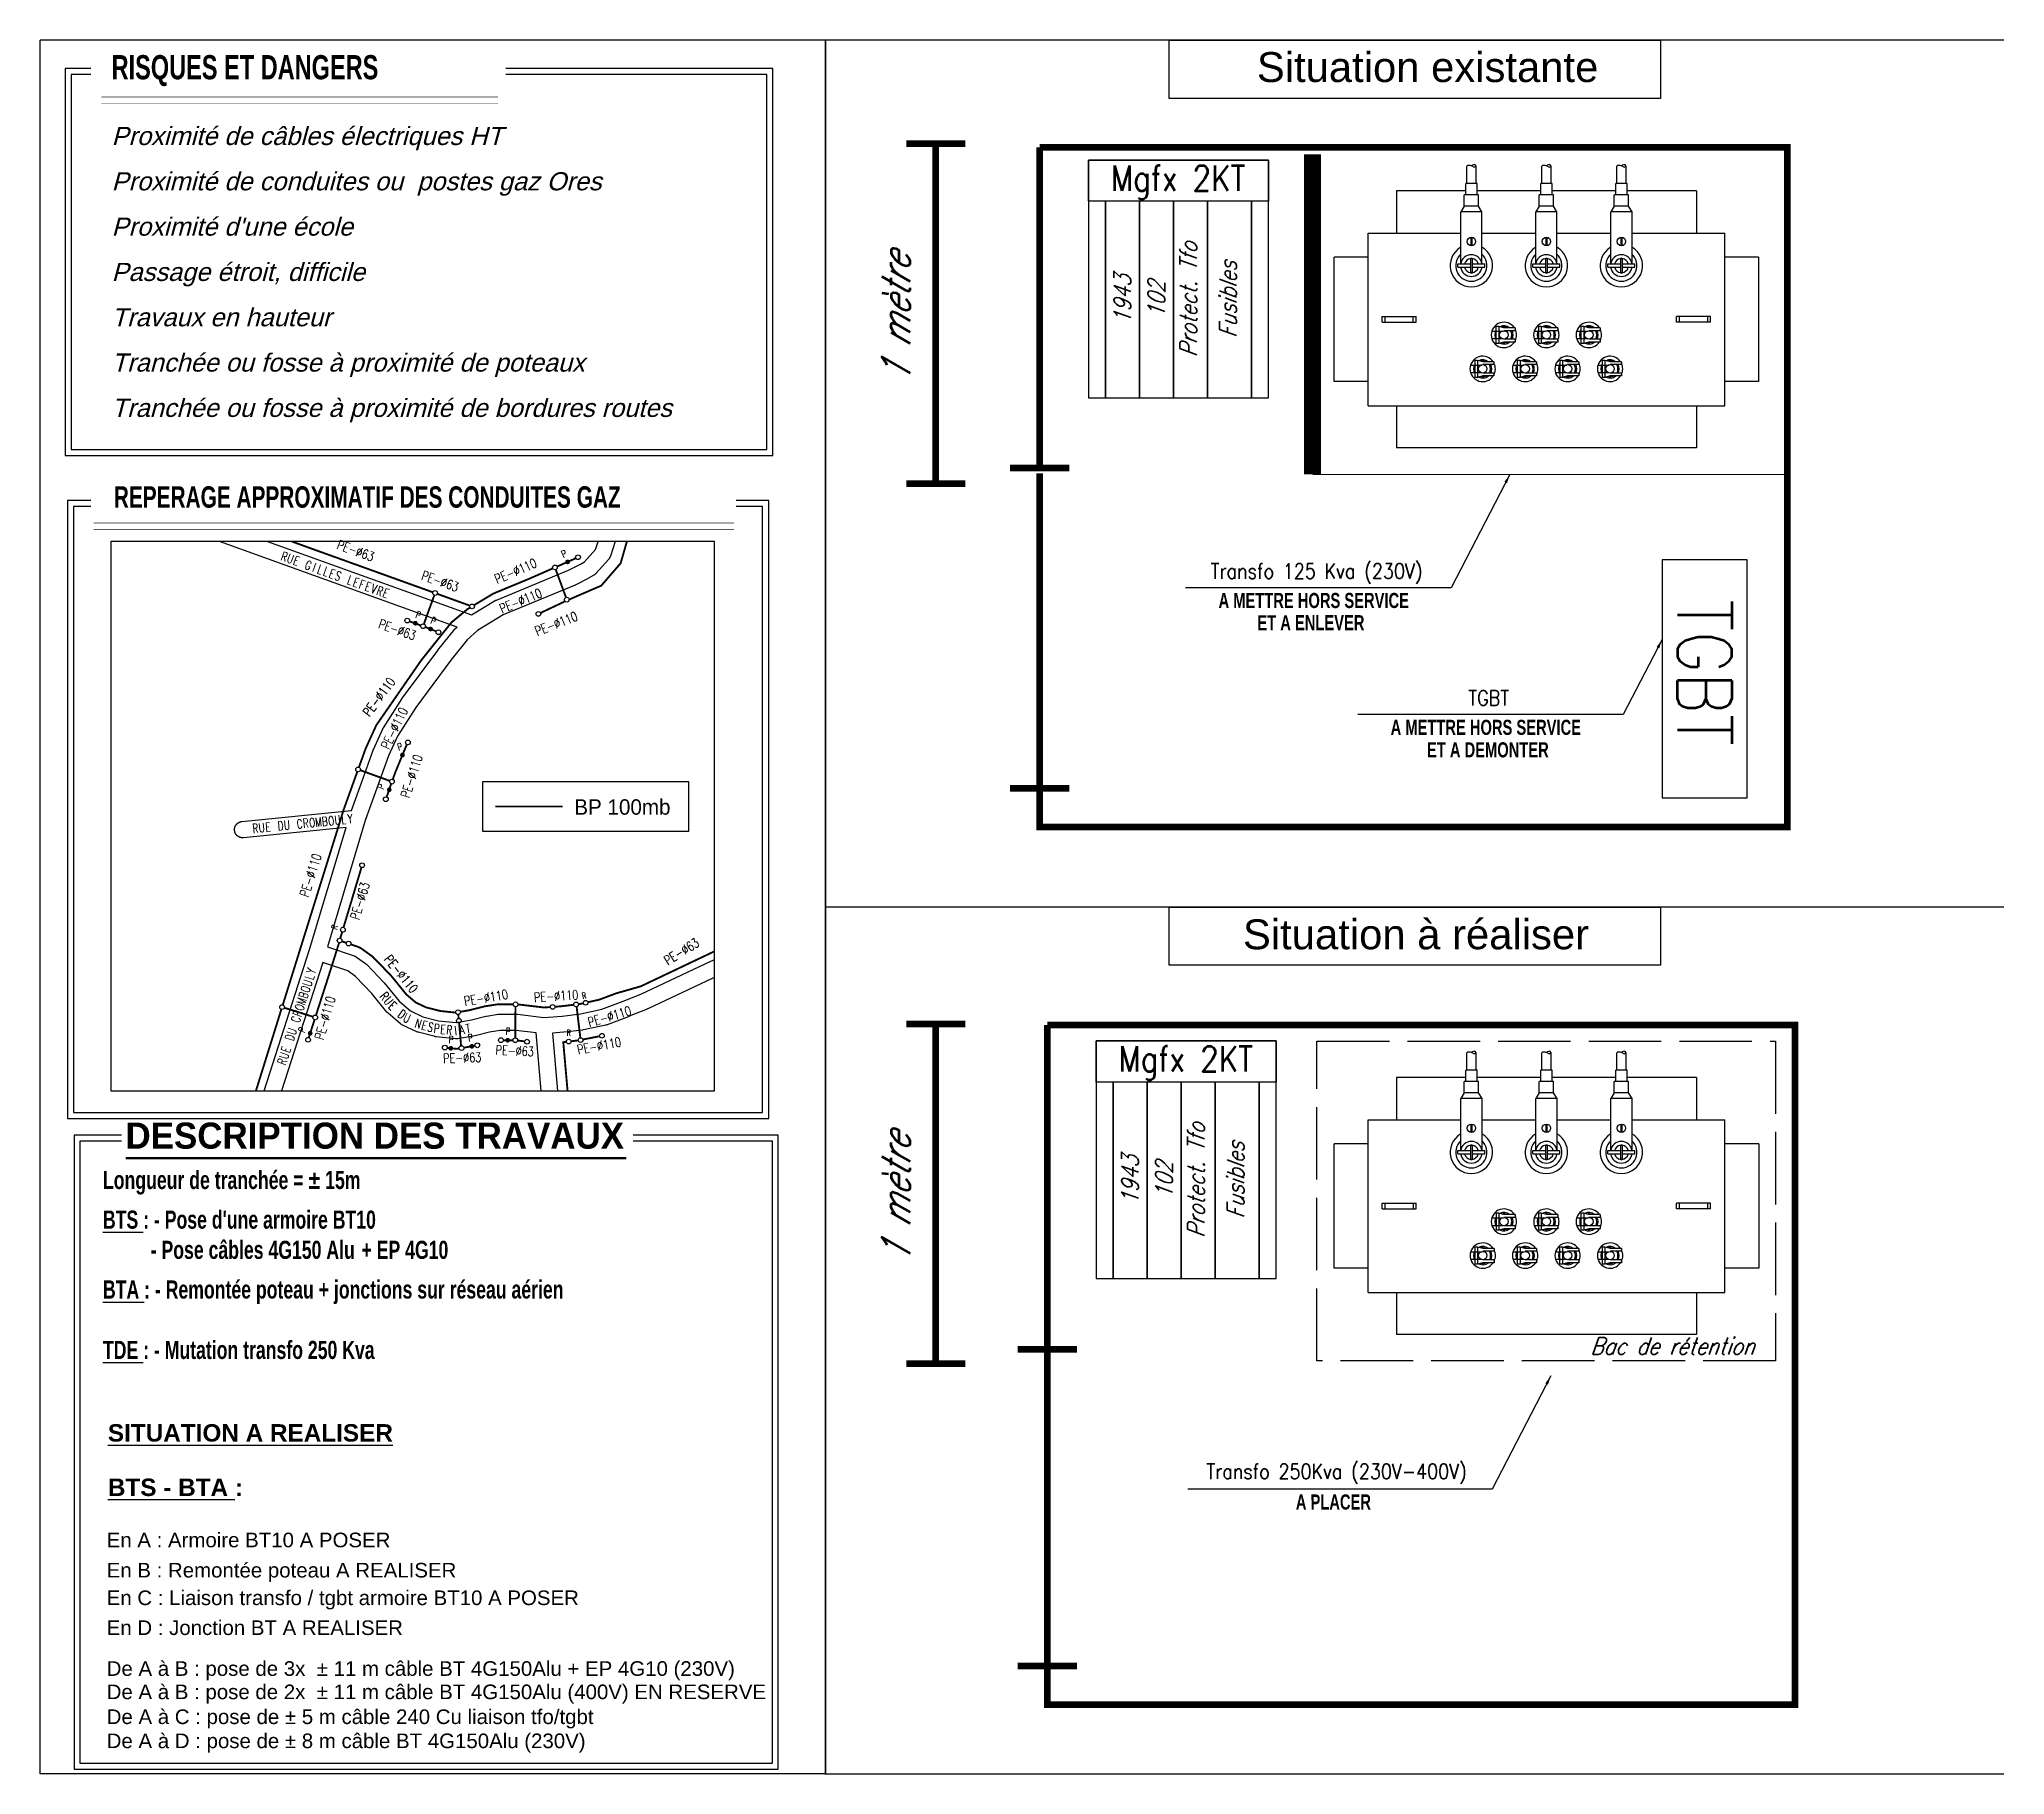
# Model space of a CAD drawing. Header units: millimetres. Extents: x 144856 to 145576, y 115415 to 115703.
# Drawn here: x 144856.3 to 145181.5, y 115415.6 to 115702.9 of the extents above; entities that cross this region are included whole.
import ezdxf
from ezdxf.enums import TextEntityAlignment as Align

# ---------------------------------------------------------------- set-up
doc = ezdxf.new("R2010")
doc.units = ezdxf.units.MM
for name, pattern in [('ACAD_ISO02W100', [15, 12, -3]), ('B_AR_Al', [5.5, 4, -1.5]), ('L_100_PE', [14, 10, -1.5, 1, -1.5]), ('L_25_PE', [2000, 1000, 1000])]:
    doc.linetypes.add(name, pattern=pattern)
doc.layers.get('0').update_dxf_attribs({"linetype": 'CONTINUOUS'})
for name, color, linetype in [('1CTM', 6, 'CONTINUOUS'), ('B_300', 7, 'CONTINUOUS'), ('B_500', 3, 'CONTINUOUS'), ('BR01', 251, 'CONTINUOUS'), ('BR11', 7, 'CONTINUOUS'), ('BT A POSER', 1, 'CONTINUOUS'), ('BT EXISTANT', 3, 'CONTINUOUS'), ('cabine', 7, 'CONTINUOUS'), ('HTS à poser', 1, 'CONTINUOUS'), ('L_140', 3, 'CONTINUOUS'), ('L_300', 7, 'CONTINUOUS'), ('L_Aenlever', 5, 'CONTINUOUS'), ('M_Aenlever', 5, 'CONTINUOUS'), ('Travaux', 1, 'CONTINUOUS')]:
    doc.layers.add(name, color=color, linetype=linetype)
doc.styles.add('BL02', font='ARIAL.TTF')
doc.styles.add('BR11', font='ROMANS.shx', dxfattribs={"width": 0.7, "height": 6})
doc.styles.add('comic', font='comic.TTF')
doc.styles.add('G_ROMANS', font='ROMANS.SHX', dxfattribs={"width": 0.75})
doc.styles.add('may 8', font='', dxfattribs={"oblique": 15, "height": 8})
doc.styles.get("Standard").update_dxf_attribs({"font": 'romans.shx', "width": 0.85})
doc.styles.add('STYLE1', font='techb___.ttf', dxfattribs={"width": 0.85})
doc.styles.add('TECHNICBOLD', font='teb_____.pfb')
doc.styles.get('may 8').set_extended_font_data('MS PMincho')
doc.dimstyles.get("Standard").update_dxf_attribs({"dimtxt": 1.5, "dimasz": 1.2, "dimexe": 0.625, "dimexo": 0.625, "dimgap": 0.25, "dimtad": 1, "dimdec": 1, "dimzin": 0, "dimdsep": 46, "dimtxsty": 'Standard', "dimcen": -0.5, "dimadec": 0, "dimazin": 0, "dimtfac": 1, "dimtdec": 1, "dimtmove": 0, "dimatfit": 3, "dimfxl": 0, "dimtolj": 1, "dimtzin": 0, "dimarcsym": 0})

msp = doc.modelspace()

# ---------------------------------------------------------------- texts
at = {"color": 3, "char_height": 4.219, "width": 29.8125, "attachment_point": 5}
for insert in [(145044.74, 115679.21), (145046, 115533.43)]:
    msp.add_mtext('Mgfx 2KT', dxfattribs=dict(at, insert=insert))
at = {"color": 3, "width": 32.5329, "attachment_point": 5, "rotation": 90}
for s, insert, char_height in [('{\\Q20;Protect. Tfo}', (145046.44, 115659.81), 2.8125), ('{\\Q20;1943}', (145035.52, 115659.81), 2.8125), ('{\\Q20;Fusibles}', (145052.99, 115659.81), 2.8125), ('{\\Q20;102}', (145041.14, 115659.81), 2.812), ('{\\Q20;Protect. Tfo}', (145047.71, 115514.03), 2.8125), ('{\\Q20;Fusibles}', (145054.25, 115514.03), 2.8125), ('{\\Q20;1943}', (145036.78, 115514.03), 2.8125), ('{\\Q20;102}', (145042.41, 115514.03), 2.812)]:
    msp.add_mtext(s, dxfattribs=dict(at, insert=insert, char_height=char_height))
at = {"color": 5, "insert": (145131.85, 115598.06), "char_height": 9, "width": 78.75, "attachment_point": 5, "rotation": 270}
msp.add_mtext('TGBT', dxfattribs=at)
at = {"color": 1, "insert": (145126.51, 115486.59), "char_height": 2.8125, "width": 32.5329, "attachment_point": 5}
msp.add_mtext('{\\Q20;Bac de rétention}', dxfattribs=at)
at = {"layer": '1CTM', "color": 3, "style": 'comic'}
msp.add_text('BP 100mb', height=2.55, dxfattribs=at).set_placement((144952.78, 115574.55), align=Align.CENTER)
at = {"layer": '1CTM', "color": 6, "attachment_point": 1, "style": 'STYLE1'}
for s, insert, char_height, width in [('RISQUES ET DANGERS', (144868.26, 115700.28), 4, 167.3888), ('REPERAGE APPROXIMATIF DES CONDUITES GAZ', (144868.63, 115628.91), 3.54, 124.8196)]:
    msp.add_mtext(s, dxfattribs=dict(at, insert=insert, char_height=char_height, width=width))
at = {"layer": '1CTM', "color": 6, "insert": (144868.26, 115688.4), "char_height": 3, "width": 193.3027, "attachment_point": 1, "line_spacing_factor": 1.5, "style": 'may 8'}
msp.add_mtext("{\\fArial|b0|i0|c0|p34;\\C256;Proximité de câbles électriques HT\\PProximité de conduites ou  postes gaz Ores\\PProximité d'une école\\fArial|b1|i0|c0|p34; \\P\\fArial|b0|i0|c0|p34;Passage étroit, difficile\\PTravaux en hauteur \\PTranchée ou fosse à proximité de poteaux\\PTranchée ou fosse à proximité de bordures routes}", dxfattribs=at)
at = {"layer": 'BT A POSER', "color": 1, "style": 'BL02'}
msp.add_text('Situation à réaliser', height=4.95, dxfattribs=at).set_placement((145084.1, 115554.89), align=Align.MIDDLE)
at = {"layer": 'BT EXISTANT', "color": 3, "style": 'BL02'}
msp.add_text('  Situation existante', height=4.95, dxfattribs=at).set_placement((145084.1, 115698.4), align=Align.MIDDLE)
at = {"layer": 'cabine', "color": 7, "char_height": 4.6875, "width": 53.9743, "attachment_point": 5, "rotation": 90}
for insert in [(144998.04, 115656.58), (144998.04, 115510.9)]:
    msp.add_mtext('{\\Q30;1 mètre}', dxfattribs=dict(at, insert=insert))
at = {"layer": 'HTS à poser', "color": 5, "linetype": 'L_25_PE', "width": 0.85}
for s, height, p in [('Transfo 125 Kva (230V)', 2.4999, (145067.66, 115613.62)), ('TGBT', 2.5, (145096.13, 115592.62))]:
    msp.add_text(s, height=height, rotation=0.021, dxfattribs=at).set_placement(p, align=Align.CENTER)
at = {"layer": 'HTS à poser', "color": 5, "linetype": 'L_25_PE', "style": 'STYLE1', "width": 0.85}
for s, p in [('A METTRE HORS SERVICE', (145067.18, 115608.76)), (' ET A ENLEVER', (145066.37, 115605.08)), ('A METTRE HORS SERVICE', (145095.65, 115587.76)), (' ET A DEMONTER', (145095.65, 115584.04))]:
    msp.add_text(s, height=2.4999, rotation=0.021, dxfattribs=at).set_placement(p, align=Align.CENTER)
at = {"layer": 'HTS à poser', "color": 1, "linetype": 'L_25_PE', "width": 0.85}
msp.add_text('Transfo 250Kva (230V-400V)', height=2.4999, rotation=0.021, dxfattribs=at).set_placement((145070.96, 115464.6), align=Align.CENTER)
at = {"layer": 'HTS à poser', "color": 1, "linetype": 'L_25_PE', "style": 'STYLE1', "width": 0.85}
msp.add_text('A PLACER', height=2.5, rotation=0.021, dxfattribs=at).set_placement((145070.43, 115459.54), align=Align.CENTER)
at = {"layer": 'HTS à poser', "linetype": 'Continuous', "style": 'BL02'}
for s, p in [('En A : Armoire BT10 A POSER', (144867.45, 115453.29)), ('En B : Remontée poteau A REALISER', (144867.45, 115448.29)), ('En C : Liaison transfo / tgbt armoire BT10 A POSER', (144867.45, 115443.72)), ('En D : Jonction BT A REALISER', (144867.45, 115438.77)), ('De A à B : pose de 3x  %%P 11 m câble BT 4G150Alu + EP 4G10 (230V)', (144867.45, 115432.01)), ('De A à B : pose de 2x  %%P 11 m câble BT 4G150Alu (400V) EN RESERVE', (144867.45, 115428.15))]:
    msp.add_text(s, height=2.4192, rotation=360, dxfattribs=at).set_placement(p)
at = {"layer": 'HTS à poser', "color": 1, "linetype": 'Continuous', "style": 'BL02'}
for s, p in [('De A à C : pose de %%P 5 m câble 240 Cu liaison tfo/tgbt', (144867.45, 115424.03)), ('De A à D : pose de %%P 8 m câble BT 4G150Alu (230V)', (144867.45, 115420.04))]:
    msp.add_text(s, height=2.4192, rotation=360, dxfattribs=at).set_placement(p)
at = {"layer": 'L_140', "linetype": 'L_100_PE', "width": 0.75}
for s, rotation, p in [('PE-%%c63', 339.95, (144908.65, 115618.26)), ('PE-%%c63', 339.95, (144908.65, 115618.26)), ('PE-%%c63', 340.59, (144922.63, 115613.2)), ('PE-%%c63', 340.59, (144922.63, 115613.2)), ('PE-%%c110', 23.29, (144935.11, 115614.89)), ('PE-%%c110', 23.29, (144935.11, 115614.89)), ('PE-%%c110', 22.34, (144935.95, 115609.96)), ('PE-%%c110', 22.34, (144935.95, 115609.96)), ('PE-%%c110', 21.37, (144941.83, 115606.17)), ('PE-%%c110', 21.37, (144941.83, 115606.17)), ('PE-%%c63', 340.8367, (144915.54, 115605.18)), ('PE-%%c63', 340.8367, (144915.54, 115605.18)), ('PE-%%c110', 53.35, (144912.51, 115594.05)), ('PE-%%c110', 53.35, (144912.51, 115594.05)), ('PE-%%c110', 64.1755, (144915.06, 115588.86)), ('PE-%%c110', 64.1755, (144915.06, 115588.86)), ('PE-%%c110', 72.29, (144917.91, 115580.92)), ('PE-%%c110', 72.29, (144917.91, 115580.92)), ('PE-%%c110', 72.46, (144901.19, 115564.52)), ('PE-%%c110', 72.46, (144901.19, 115564.52)), ('PE-%%c63', 73.26, (144909.36, 115560.29)), ('PE-%%c63', 73.26, (144909.36, 115560.29)), ('PE-%%c63', 31.62, (144962.57, 115551.9)), ('PE-%%c63', 31.62, (144962.57, 115551.9)), ('PE-%%c110', 309.04, (144916.17, 115548.2)), ('PE-%%c110', 309.04, (144916.17, 115548.2)), ('PE-%%c110', 74.23, (144903.58, 115540.91)), ('PE-%%c110', 74.23, (144903.58, 115540.91)), ('PE-%%c110', 9.3582, (144930.21, 115544.27)), ('PE-%%c110', 9.3582, (144930.21, 115544.27)), ('PE-%%c110', 3.7759, (144941.82, 115544.54)), ('PE-%%c110', 3.7759, (144941.82, 115544.54)), ('PE-%%c110', 16.05, (144950.64, 115541.15)), ('PE-%%c110', 16.05, (144950.64, 115541.15)), ('PE-%%c110', 10.77, (144948.93, 115536.31)), ('PE-%%c110', 10.77, (144948.93, 115536.31)), ('PE-%%c63', 1.88, (144926.28, 115534.3)), ('PE-%%c63', 1.88, (144926.28, 115534.3)), ('PE-%%c63', 357.43, (144934.97, 115535.48)), ('PE-%%c63', 357.43, (144934.97, 115535.48))]:
    msp.add_text(s, height=1.562, rotation=rotation, dxfattribs=at).set_placement(p, align=Align.MIDDLE)
at = {"layer": 'L_140', "color": 1, "linetype": 'Continuous', "char_height": 2.88, "width": 80.5131, "attachment_point": 1, "style": 'BL02'}
for s, insert in [('\\pt2.88,20.16;{\\fArial|b1|i0|c0|p34;\\L\\C7;SITUATION A REALISER}', (144867.65, 115473.67)), ('\\pt2.88,20.16;{\\fArial|b1|i0|c0|p34;\\L\\C7;BTS - BTA\\l :}', (144867.65, 115464.66))]:
    msp.add_mtext(s, dxfattribs=dict(at, insert=insert))
at = {"layer": 'Travaux', "color": 1, "linetype": 'Continuous', "style": 'TECHNICBOLD'}
msp.add_text('DESCRIPTION DES TRAVAUX', height=4.32, dxfattribs=at).set_placement((144870.56, 115519.27))
at = {"layer": 'Travaux', "linetype": 'Continuous', "insert": (144866.83, 115515.59), "char_height": 3, "width": 163.7131, "attachment_point": 1, "style": 'STYLE1'}
msp.add_mtext("\\pt3.84,26.88;Longueur de tranchée = {\\C1;± 15m\\H0.3125x;\\P\\L\\C256;\\P\\pt3.84,15.36,26.88;\\H3.2x;BTS} : {\\C7;- Pose d'une armoire BT10\\P^I     - Pose câbles 4G150 Alu\\H0.28571x; \\H3.5001x; + EP 4G10\\P\\pt3.84,15.36;^I    ^I     \\H0.3125x;\\P\\H3.2x;\\L\\C1;BTA\\l :\\C7; - Remontée poteau + jonctions sur réseau aérien\\P\\pt3.84,92.16,108;^I     }^I{\\C0;      }^I   \\P\\pt3.84,92.16;{\\L\\C1;TDE\\l :\\C7; - Mutation transfo 250 Kva\\H0.99999x;\\C256;  }\\P{\\C0;\\P\\P}\\P\\pt3.84,15.36;{\\H0.99999x;\\P\\pt3.84,92.16;}^I", dxfattribs=at)

# ---------------------------------------------------------------- blocks, each defined once
blk = doc.blocks.new('A$C4D16725F')
at = {"color": 5, "linetype": 'Continuous'}
for p, q in [((43.04, 87.07), (43.37, 87.36)), ((43.04, 82.27), (43.04, 87.07)), ((43.37, 87.36), (43.92, 87.36)), ((43.92, 87.36), (44.47, 87.13)), ((44.54, 87.36), (44.36, 87.17)), ((44.47, 87.13), (45.09, 86.81)), ((45.25, 87.52), (44.54, 87.36)), ((45.09, 86.81), (45.62, 87.07)), ((45.62, 87.07), (45.25, 87.52)), ((45.62, 82.27), (45.62, 87.07)), ((63.71, 87.07), (64.04, 87.36)), ((63.71, 82.27), (63.71, 87.07)), ((64.04, 87.36), (64.59, 87.36)), ((64.59, 87.36), (65.14, 87.13)), ((65.21, 87.36), (65.03, 87.17)), ((65.14, 87.13), (65.76, 86.81)), ((65.92, 87.52), (65.21, 87.36)), ((65.76, 86.81), (66.29, 87.07)), ((66.29, 87.07), (65.92, 87.52)), ((66.29, 82.27), (66.29, 87.07)), ((84.38, 87.07), (84.71, 87.36)), ((84.38, 82.27), (84.38, 87.07)), ((84.71, 87.36), (85.26, 87.36)), ((85.26, 87.36), (85.81, 87.13)), ((85.88, 87.36), (85.7, 87.17)), ((85.81, 87.13), (86.43, 86.81)), ((86.59, 87.52), (85.88, 87.36)), ((86.43, 86.81), (86.96, 87.07)), ((86.96, 87.07), (86.59, 87.52)), ((86.96, 82.27), (86.96, 87.07)), ((45.89, 82.27), (42.77, 82.27)), ((42.77, 79.15), (42.77, 82.27)), ((45.89, 79.15), (45.89, 82.27)), ((66.56, 82.27), (63.44, 82.27)), ((63.44, 79.15), (63.44, 82.27)), ((66.56, 79.15), (66.56, 82.27)), ((84.11, 79.15), (84.11, 82.27)), ((87.23, 82.27), (84.11, 82.27)), ((87.23, 79.15), (87.23, 82.27)), ((42.77, 80.24), (23.66, 80.24)), ((23.66, 80.24), (23.66, 68.62)), ((42.38, 76.03), (41.41, 74.47)), ((46.28, 79.15), (42.38, 79.15)), ((42.38, 76.03), (42.38, 79.15)), ((46.28, 76.03), (42.38, 76.03)), ((63.44, 80.24), (45.89, 80.24)), ((46.28, 76.03), (46.28, 79.15)), ((47.26, 74.47), (46.28, 76.03)), ((63.05, 76.03), (62.07, 74.47)), ((66.95, 79.15), (63.05, 79.15)), ((63.05, 76.03), (63.05, 79.15)), ((66.95, 76.03), (63.05, 76.03)), ((84.11, 80.24), (66.56, 80.24)), ((66.95, 76.03), (66.95, 79.15)), ((67.92, 74.47), (66.95, 76.03)), ((83.72, 76.03), (82.75, 74.47)), ((87.62, 79.15), (83.72, 79.15)), ((83.72, 76.03), (83.72, 79.15)), ((87.62, 76.03), (83.72, 76.03)), ((106.34, 80.24), (87.23, 80.24)), ((87.62, 76.03), (87.62, 79.15)), ((88.6, 74.47), (87.62, 76.03)), ((106.34, 80.24), (106.34, 68.62)), ((41.41, 60.33), (41.41, 74.47)), ((47.26, 74.47), (41.41, 74.47)), ((47.26, 60.33), (47.26, 74.47)), ((62.07, 60.33), (62.07, 74.47)), ((67.92, 74.47), (62.07, 74.47)), ((67.92, 60.33), (67.92, 74.47)), ((82.75, 60.33), (82.75, 74.47)), ((88.6, 74.47), (82.75, 74.47)), ((88.6, 60.33), (88.6, 74.47)), ((15.86, 21.04), (15.86, 68.62)), ((15.86, 68.62), (41.41, 68.62)), ((44.17, 67.44), (44.17, 65.12)), ((44.49, 67.44), (44.49, 65.12)), ((47.26, 68.62), (62.07, 68.62)), ((64.84, 67.44), (64.84, 65.12)), ((65.16, 67.44), (65.16, 65.12)), ((67.92, 68.62), (82.75, 68.62)), ((85.51, 67.44), (85.51, 65.12)), ((85.83, 67.44), (85.83, 65.12)), ((88.6, 68.62), (114.14, 68.62)), ((114.14, 21.04), (114.14, 68.62)), ((6.41, 61.99), (6.41, 27.67)), ((15.86, 61.99), (6.5, 61.99)), ((40.59, 59.18), (40.59, 60.12)), ((40.59, 60.12), (44.1, 60.12)), ((44.1, 61.44), (44.1, 57.85)), ((44.56, 61.44), (44.56, 57.85)), ((44.56, 60.12), (48.07, 60.12)), ((48.07, 59.18), (48.07, 60.12)), ((61.26, 59.18), (61.26, 60.12)), ((61.26, 60.12), (64.77, 60.12)), ((64.77, 61.44), (64.77, 57.85)), ((65.23, 61.44), (65.23, 57.85)), ((65.23, 60.12), (68.74, 60.12)), ((68.74, 59.18), (68.74, 60.12)), ((81.93, 59.18), (81.93, 60.12)), ((81.93, 60.12), (85.44, 60.12)), ((85.44, 61.44), (85.44, 57.85)), ((85.9, 61.44), (85.9, 57.85)), ((85.9, 60.12), (89.41, 60.12)), ((89.41, 59.18), (89.41, 60.12)), ((123.5, 61.99), (114.14, 61.99)), ((123.5, 61.99), (123.5, 27.67)), ((40.59, 59.18), (44.1, 59.18)), ((44.56, 59.18), (48.07, 59.18)), ((61.26, 59.18), (64.77, 59.18)), ((65.23, 59.18), (68.74, 59.18)), ((81.93, 59.18), (85.44, 59.18)), ((85.9, 59.18), (89.41, 59.18)), ((19.76, 44.05), (19.76, 45.61)), ((19.76, 45.61), (29.12, 45.61)), ((19.76, 44.05), (29.12, 44.05)), ((20.54, 44.05), (20.54, 45.61)), ((28.34, 44.05), (28.34, 45.61)), ((29.12, 44.05), (29.12, 45.61)), ((100.88, 44.05), (100.88, 45.61)), ((110.24, 45.61), (100.88, 45.61)), ((110.24, 44.05), (100.88, 44.05)), ((101.66, 44.05), (101.66, 45.61)), ((109.46, 44.05), (109.46, 45.61)), ((110.24, 44.05), (110.24, 45.61)), ((49.95, 41.55), (53.07, 41.55)), ((49.95, 39.52), (53.07, 39.52)), ((51.9, 42.88), (51.12, 42.88)), ((51.12, 42.88), (51.12, 38.2)), ((51.9, 38.2), (51.12, 38.2)), ((51.9, 42.88), (51.9, 38.2)), ((53.3, 42.49), (51.9, 42.88)), ((53.3, 38.59), (51.9, 38.2)), ((56.42, 42.49), (53.3, 42.49)), ((56.42, 41.71), (53.3, 41.71)), ((56.42, 39.37), (53.3, 39.37)), ((56.42, 38.59), (53.3, 38.59)), ((56.42, 42.49), (56.42, 41.71)), ((56.42, 39.37), (56.42, 38.59)), ((61.65, 41.55), (64.77, 41.55)), ((61.65, 39.52), (64.77, 39.52)), ((63.6, 42.88), (62.82, 42.88)), ((62.82, 42.88), (62.82, 38.2)), ((63.6, 38.2), (62.82, 38.2)), ((63.6, 42.88), (63.6, 38.2)), ((65, 42.49), (63.6, 42.88)), ((65, 38.59), (63.6, 38.2)), ((68.12, 42.49), (65, 42.49)), ((68.12, 41.71), (65, 41.71)), ((68.12, 39.37), (65, 39.37)), ((68.12, 38.59), (65, 38.59)), ((68.12, 42.49), (68.12, 41.71)), ((68.12, 39.37), (68.12, 38.59)), ((73.35, 41.55), (76.47, 41.55)), ((73.35, 39.52), (76.47, 39.52)), ((75.3, 42.88), (74.52, 42.88)), ((74.52, 42.88), (74.52, 38.2)), ((75.3, 38.2), (74.52, 38.2)), ((75.3, 42.88), (75.3, 38.2)), ((76.7, 42.49), (75.3, 42.88)), ((76.7, 38.59), (75.3, 38.2)), ((79.82, 42.49), (76.7, 42.49)), ((79.82, 41.71), (76.7, 41.71)), ((79.82, 39.37), (76.7, 39.37)), ((79.82, 38.59), (76.7, 38.59)), ((79.82, 42.49), (79.82, 41.71)), ((79.82, 39.37), (79.82, 38.59)), ((46.05, 33.52), (45.27, 33.52)), ((45.27, 33.52), (45.27, 28.84)), ((46.05, 33.52), (46.05, 28.84)), ((47.45, 33.13), (46.05, 33.52)), ((50.57, 33.13), (47.45, 33.13)), ((50.57, 33.13), (50.57, 32.35)), ((56.97, 33.52), (56.97, 28.84)), ((57.75, 33.52), (56.97, 33.52)), ((57.75, 33.52), (57.75, 28.84)), ((59.15, 33.13), (57.75, 33.52)), ((62.27, 33.13), (59.15, 33.13)), ((62.27, 33.13), (62.27, 32.35)), ((68.67, 33.52), (68.67, 28.84)), ((69.45, 33.52), (68.67, 33.52)), ((69.45, 33.52), (69.45, 28.84)), ((70.85, 33.13), (69.45, 33.52)), ((73.97, 33.13), (70.85, 33.13)), ((73.97, 33.13), (73.97, 32.35)), ((80.37, 33.52), (80.37, 28.84)), ((81.15, 33.52), (80.37, 33.52)), ((81.15, 33.52), (81.15, 28.84)), ((82.55, 33.13), (81.15, 33.52)), ((85.67, 33.13), (82.55, 33.13)), ((85.67, 33.13), (85.67, 32.35)), ((15.86, 27.67), (6.5, 27.67)), ((44.1, 32.19), (47.22, 32.19)), ((44.1, 30.16), (47.22, 30.16)), ((46.05, 28.84), (45.27, 28.84)), ((47.45, 29.23), (46.05, 28.84)), ((50.57, 32.35), (47.45, 32.35)), ((50.57, 30.01), (47.45, 30.01)), ((50.57, 29.23), (47.45, 29.23)), ((50.57, 30.01), (50.57, 29.23)), ((55.8, 32.19), (58.92, 32.19)), ((55.8, 30.16), (58.92, 30.16)), ((57.75, 28.84), (56.97, 28.84)), ((59.15, 29.23), (57.75, 28.84)), ((62.27, 32.35), (59.15, 32.35)), ((62.27, 30.01), (59.15, 30.01)), ((62.27, 29.23), (59.15, 29.23)), ((62.27, 30.01), (62.27, 29.23)), ((67.5, 32.19), (70.62, 32.19)), ((67.5, 30.16), (70.62, 30.16)), ((69.45, 28.84), (68.67, 28.84)), ((70.85, 29.23), (69.45, 28.84)), ((73.97, 32.35), (70.85, 32.35)), ((73.97, 30.01), (70.85, 30.01)), ((73.97, 29.23), (70.85, 29.23)), ((73.97, 30.01), (73.97, 29.23)), ((79.2, 32.19), (82.32, 32.19)), ((79.2, 30.16), (82.32, 30.16)), ((81.15, 28.84), (80.37, 28.84)), ((82.55, 29.23), (81.15, 28.84)), ((85.67, 32.35), (82.55, 32.35)), ((85.67, 30.01), (82.55, 30.01)), ((85.67, 29.23), (82.55, 29.23)), ((85.67, 30.01), (85.67, 29.23)), ((123.5, 27.67), (114.14, 27.67)), ((15.86, 21.04), (114.14, 21.04)), ((23.66, 21.04), (23.66, 9.42)), ((106.34, 21.04), (106.34, 9.42)), ((106.34, 9.42), (23.66, 9.42))]:
    blk.add_line(p, q, dxfattribs=at)
for centre in [(44.33, 66.28), (65, 66.28), (85.67, 66.28), (53.3, 40.54), (65, 40.54), (76.7, 40.54), (47.45, 31.18), (59.15, 31.18), (70.85, 31.18), (82.55, 31.18)]:
    blk.add_circle(centre, 1.17, dxfattribs=at)
for centre, radius, start, end in [((44.33, 59.65), 5.85, 120, 60), ((44.33, 59.65), 4.29, 132.9859, 47.0141), ((44.33, 59.65), 3, 8.9658, 171.0342), ((44.33, 59.65), 1.95, 95.3448, 166.1135), ((44.33, 61.44), 0.234, 0, 180), ((44.33, 59.65), 1.95, 13.8865, 84.6552), ((65, 59.65), 5.85, 120, 60), ((65, 59.65), 4.29, 132.9859, 47.0141), ((65, 59.65), 3, 8.9658, 171.0342), ((65, 59.65), 1.95, 95.3448, 166.1135), ((65, 61.44), 0.234, 0, 180), ((65, 59.65), 1.95, 13.8865, 84.6552), ((85.67, 59.65), 5.85, 120, 60), ((85.67, 59.65), 4.29, 132.9859, 47.0141), ((85.67, 59.65), 3, 8.9658, 171.0342), ((85.67, 59.65), 1.95, 95.3448, 166.1135), ((85.67, 61.44), 0.234, 0, 180), ((85.67, 59.65), 1.95, 13.8865, 84.6552), ((44.33, 59.65), 3, 188.9658, 351.0342), ((44.33, 59.65), 1.95, 193.8865, 264.6552), ((44.33, 57.85), 0.234, 180, 0), ((44.33, 59.65), 1.95, 275.3448, 346.1135), ((65, 59.65), 3, 188.9658, 351.0342), ((65, 59.65), 1.95, 193.8865, 264.6552), ((65, 57.85), 0.234, 180, 0), ((65, 59.65), 1.95, 275.3448, 346.1135), ((85.67, 59.65), 3, 188.9658, 351.0342), ((85.67, 59.65), 1.95, 193.8865, 264.6552), ((85.67, 57.85), 0.234, 180, 0), ((85.67, 59.65), 1.95, 275.3448, 346.1135), ((53.3, 40.54), 3.5, 33.8596, 326.1404), ((65, 40.54), 3.5, 33.8596, 326.1404), ((76.7, 40.54), 3.5, 33.8596, 326.1404), ((53.3, 40.54), 2.53, 149.6923, 210.3077), ((53.3, 40.54), 2.53, 50.4283, 116.5134), ((53.3, 40.54), 2.53, 243.4866, 309.5717), ((53.3, 40.54), 2.19, 63.1361, 105.2112), ((53.3, 40.54), 2.19, 254.7888, 296.8639), ((53.3, 40.54), 2.19, 327.6392, 32.3608), ((53.3, 40.54), 2.53, 332.4516, 27.5484), ((53.3, 40.54), 3.5, 333.0568, 26.9432), ((65, 40.54), 2.53, 149.6923, 210.3077), ((65, 40.54), 2.53, 50.4283, 116.5134), ((65, 40.54), 2.53, 243.4866, 309.5717), ((65, 40.54), 2.19, 63.1361, 105.2112), ((65, 40.54), 2.19, 254.7888, 296.8639), ((65, 40.54), 2.19, 327.6392, 32.3608), ((65, 40.54), 2.53, 332.4516, 27.5484), ((65, 40.54), 3.5, 333.0568, 26.9432), ((76.7, 40.54), 2.53, 149.6923, 210.3077), ((76.7, 40.54), 2.53, 50.4283, 116.5134), ((76.7, 40.54), 2.53, 243.4866, 309.5717), ((76.7, 40.54), 2.19, 63.1361, 105.2112), ((76.7, 40.54), 2.19, 254.7888, 296.8639), ((76.7, 40.54), 2.19, 327.6392, 32.3608), ((76.7, 40.54), 2.53, 332.4516, 27.5484), ((76.7, 40.54), 3.5, 333.0568, 26.9432), ((47.45, 31.18), 3.5, 33.8596, 326.1404), ((47.45, 31.18), 2.53, 50.4283, 116.5134), ((47.45, 31.18), 2.19, 63.1361, 105.2112), ((47.45, 31.18), 3.5, 333.0568, 26.9432), ((59.15, 31.18), 3.5, 33.8596, 326.1404), ((59.15, 31.18), 2.53, 50.4283, 116.5134), ((59.15, 31.18), 2.19, 63.1361, 105.2112), ((59.15, 31.18), 3.5, 333.0568, 26.9432), ((70.85, 31.18), 3.5, 33.8596, 326.1404), ((70.85, 31.18), 2.53, 50.4283, 116.5134), ((70.85, 31.18), 2.19, 63.1361, 105.2112), ((70.85, 31.18), 3.5, 333.0568, 26.9432), ((82.55, 31.18), 3.5, 33.8596, 326.1404), ((82.55, 31.18), 2.53, 50.4283, 116.5134), ((82.55, 31.18), 2.19, 63.1361, 105.2112), ((82.55, 31.18), 3.5, 333.0568, 26.9432), ((47.45, 31.18), 2.53, 149.6923, 210.3077), ((47.45, 31.18), 2.53, 243.4866, 309.5717), ((47.45, 31.18), 2.19, 254.7888, 296.8639), ((47.45, 31.18), 2.19, 327.6392, 32.3608), ((47.45, 31.18), 2.53, 332.4516, 27.5484), ((59.15, 31.18), 2.53, 149.6923, 210.3077), ((59.15, 31.18), 2.53, 243.4866, 309.5717), ((59.15, 31.18), 2.19, 254.7888, 296.8639), ((59.15, 31.18), 2.19, 327.6392, 32.3608), ((59.15, 31.18), 2.53, 332.4516, 27.5484), ((70.85, 31.18), 2.53, 149.6923, 210.3077), ((70.85, 31.18), 2.53, 243.4866, 309.5717), ((70.85, 31.18), 2.19, 254.7888, 296.8639), ((70.85, 31.18), 2.19, 327.6392, 32.3608), ((70.85, 31.18), 2.53, 332.4516, 27.5484), ((82.55, 31.18), 2.53, 149.6923, 210.3077), ((82.55, 31.18), 2.53, 243.4866, 309.5717), ((82.55, 31.18), 2.19, 254.7888, 296.8639), ((82.55, 31.18), 2.19, 327.6392, 32.3608), ((82.55, 31.18), 2.53, 332.4516, 27.5484)]:
    blk.add_arc(centre, radius, start, end, dxfattribs=at)
blk = doc.blocks.new('*U35')
at = {"color": 0, "style": 'BR11', "width": 0.7}
for s, rotation, p in [('R', 308.9982, (144365.8, 115286.9)), ('U', 308.9982, (144368.4, 115283.6)), ('E', 317.1568, (144371.1, 115280.3)), ('D', 321.9058, (144377.3, 115274.8)), ('U', 334.9805, (144380.6, 115272.2)), ('N', 342.3824, (144388.2, 115268.6)), ('E', 345.6071, (144392.2, 115267.4)), ('S', 345.6071, (144396.3, 115266.3)), ('P', 353.527, (144400.4, 115265.3)), ('E', 354.0111, (144404.5, 115264.8)), ('R', 354.0111, (144408.7, 115264.4)), ('I', 8.2376, (144412.9, 115263.9)), ('A', 9.9146, (144417, 115264.5)), ('T', 9.9146, (144421.2, 115265.3))]:
    blk.add_text(s, height=6, rotation=rotation, dxfattribs=at).set_placement(p, align=Align.MIDDLE)
blk = doc.blocks.new('*U36')
at = {"color": 0, "style": 'BR11', "width": 0.7}
for s, p in [('R', (144280.3, 115397.9)), ('U', (144284.5, 115398.3)), ('E', (144288.7, 115398.7)), ('D', (144297, 115399.6)), ('U', (144301.2, 115400)), ('C', (144309.6, 115400.8)), ('R', (144313.7, 115401.3)), ('O', (144317.9, 115401.7)), ('M', (144322.1, 115402.1)), ('B', (144326.3, 115402.5)), ('O', (144330.5, 115402.9)), ('U', (144334.6, 115403.4)), ('L', (144338.8, 115403.8)), ('Y', (144343, 115404.2))]:
    blk.add_text(s, height=6, rotation=5.7794, dxfattribs=at).set_placement(p, align=Align.MIDDLE)
blk = doc.blocks.new('*U37')
at = {"color": 0, "style": 'BR11', "width": 0.7}
for s, p in [('Y', (144317.3, 115303.4)), ('O', (144313.5, 115291.4)), ('U', (144314.8, 115295.4)), ('L', (144316.1, 115299.4)), ('O', (144309.6, 115279.4)), ('M', (144310.9, 115283.4)), ('B', (144312.2, 115287.4)), ('C', (144307.1, 115271.4)), ('R', (144308.4, 115275.4)), ('E', (144300.6, 115251.4)), ('D', (144303.2, 115259.4)), ('U', (144304.5, 115263.4)), ('R', (144298.1, 115243.4)), ('U', (144299.4, 115247.4))]:
    blk.add_text(s, height=6, rotation=72.1944, dxfattribs=at).set_placement(p, align=Align.MIDDLE)
blk = doc.blocks.new('*U38')
at = {"color": 0, "style": 'BR11', "width": 0.7}
for s, p in [('R', (144215.1, 115608.5)), ('U', (144219.1, 115607.1)), ('E', (144223, 115605.7)), ('G', (144230.9, 115602.8)), ('I', (144234.9, 115601.4)), ('L', (144238.8, 115600)), ('L', (144242.8, 115598.6)), ('E', (144246.7, 115597.1)), ('S', (144250.7, 115595.7)), ('L', (144258.6, 115592.9)), ('E', (144262.5, 115591.4)), ('F', (144266.5, 115590)), ('E', (144270.4, 115588.6)), ('V', (144274.4, 115587.2)), ('R', (144278.3, 115585.7)), ('E', (144282.3, 115584.3))]:
    blk.add_text(s, height=6, rotation=340.1845, dxfattribs=at).set_placement(p, align=Align.MIDDLE)
blk = doc.blocks.new('L_300_12')
at = {"color": 0, "linetype": 'Continuous', "const_width": 0.497, "flags": 128}
blk.add_lwpolyline([(-0.25, 0, 1), (0.25, 0, 1)], format="xyb", close=True, dxfattribs=at)
at = {"color": 0, "linetype": 'Continuous', "style": 'G_ROMANS', "width": 0.75}
blk.add_text('P', height=1.5, dxfattribs=at).set_placement((0, 1.85), align=Align.MIDDLE)
at = {"color": 0, "linetype": 'Continuous', "width": 0.75, "flags": 3}
for tag, p in [('DEF_COUP', (0, -7.5)), ('DEF_LEG', (0, -5)), ('DEF_TYPE', (0, -10))]:
    blk.add_attdef(tag, text='', height=1.2, dxfattribs=at).set_placement(p, align=Align.MIDDLE)
blk = doc.blocks.new('L_300_13')
at = {"color": 0, "linetype": 'Continuous'}
blk.add_circle((0, 0), 0.5, dxfattribs=at)
at = {"color": 0, "linetype": 'Continuous', "width": 0.75}
blk.add_attdef('TYP', text='', height=1.5, dxfattribs=at).set_placement((0, 1.85), align=Align.MIDDLE_CENTER)
at = {"color": 0, "linetype": 'Continuous', "width": 0.75, "flags": 1}
blk.add_attdef('NUM', text='', height=1.2, dxfattribs=at).set_placement((0, -1.2), align=Align.MIDDLE_CENTER)
at = {"color": 0, "linetype": 'Continuous', "width": 0.75, "flags": 3}
for tag, p in [('DEF_COUP', (0, -7.5)), ('DEF_LEG', (0, -5)), ('DEF_TYPE', (0, -10))]:
    blk.add_attdef(tag, text='', height=1.2, dxfattribs=at).set_placement(p, align=Align.MIDDLE)
blk = doc.blocks.new('*U44')
at = {"color": 0, "style": 'BR11', "width": 0.7}
for s, p in [('R', (144280.3, 115397.9)), ('U', (144284.5, 115398.3)), ('E', (144288.7, 115398.7)), ('D', (144297, 115399.6)), ('U', (144301.2, 115400)), ('C', (144309.6, 115400.8)), ('R', (144313.7, 115401.3)), ('O', (144317.9, 115401.7)), ('M', (144322.1, 115402.1)), ('B', (144326.3, 115402.5)), ('O', (144330.5, 115402.9)), ('U', (144334.6, 115403.4)), ('L', (144338.8, 115403.8)), ('Y', (144343, 115404.2))]:
    blk.add_text(s, height=6, rotation=5.7794, dxfattribs=at).set_placement(p, align=Align.MIDDLE)
blk = doc.blocks.new('*U45')
at = {"color": 0, "style": 'BR11', "width": 0.7}
for s, p in [('Y', (144317.3, 115303.4)), ('O', (144313.5, 115291.4)), ('U', (144314.8, 115295.4)), ('L', (144316.1, 115299.4)), ('O', (144309.6, 115279.4)), ('M', (144310.9, 115283.4)), ('B', (144312.2, 115287.4)), ('C', (144307.1, 115271.4)), ('R', (144308.4, 115275.4)), ('E', (144300.6, 115251.4)), ('D', (144303.2, 115259.4)), ('U', (144304.5, 115263.4)), ('R', (144298.1, 115243.4)), ('U', (144299.4, 115247.4))]:
    blk.add_text(s, height=6, rotation=72.1944, dxfattribs=at).set_placement(p, align=Align.MIDDLE)
blk = doc.blocks.new('*U46')
at = {"color": 0, "style": 'BR11', "width": 0.7}
for s, rotation, p in [('R', 308.9982, (144365.8, 115286.9)), ('U', 308.9982, (144368.4, 115283.6)), ('E', 317.1568, (144371.1, 115280.3)), ('D', 321.9058, (144377.3, 115274.8)), ('U', 334.9805, (144380.6, 115272.2)), ('N', 342.3824, (144388.2, 115268.6)), ('E', 345.6071, (144392.2, 115267.4)), ('S', 345.6071, (144396.3, 115266.3)), ('P', 353.527, (144400.4, 115265.3)), ('E', 354.0111, (144404.5, 115264.8)), ('R', 354.0111, (144408.7, 115264.4)), ('I', 8.2376, (144412.9, 115263.9)), ('A', 9.9146, (144417, 115264.5)), ('T', 9.9146, (144421.2, 115265.3))]:
    blk.add_text(s, height=6, rotation=rotation, dxfattribs=at).set_placement(p, align=Align.MIDDLE)
blk = doc.blocks.new('*U47')
at = {"color": 0, "style": 'BR11', "width": 0.7}
for s, p in [('R', (144215.1, 115608.5)), ('U', (144219.1, 115607.1)), ('E', (144223, 115605.7)), ('G', (144230.9, 115602.8)), ('I', (144234.9, 115601.4)), ('L', (144238.8, 115600)), ('L', (144242.8, 115598.6)), ('E', (144246.7, 115597.1)), ('S', (144250.7, 115595.7)), ('L', (144258.6, 115592.9)), ('E', (144262.5, 115591.4)), ('F', (144266.5, 115590)), ('E', (144270.4, 115588.6)), ('V', (144274.4, 115587.2)), ('R', (144278.3, 115585.7)), ('E', (144282.3, 115584.3))]:
    blk.add_text(s, height=6, rotation=340.1845, dxfattribs=at).set_placement(p, align=Align.MIDDLE)

# ---------------------------------------------------------------- linework, layer by layer
at = {"color": 1, "linetype": 'Continuous'}
for p, q in [((145092.49, 115535.13), (145092.69, 115535.31)), ((145092.49, 115532.25), (145092.49, 115535.13)), ((145092.69, 115535.31), (145093.02, 115535.31)), ((145093.02, 115535.31), (145093.34, 115535.17)), ((145093.39, 115535.31), (145093.28, 115535.2)), ((145093.34, 115535.17), (145093.72, 115534.98)), ((145093.81, 115535.4), (145093.39, 115535.31)), ((145093.72, 115534.98), (145094.03, 115535.13)), ((145094.03, 115535.13), (145093.81, 115535.4)), ((145094.03, 115532.25), (145094.03, 115535.13)), ((145104.9, 115535.13), (145105.1, 115535.31)), ((145104.9, 115532.25), (145104.9, 115535.13)), ((145105.1, 115535.31), (145105.43, 115535.31)), ((145105.43, 115535.31), (145105.75, 115535.17)), ((145105.8, 115535.31), (145105.69, 115535.2)), ((145105.75, 115535.17), (145106.13, 115534.98)), ((145106.22, 115535.4), (145105.8, 115535.31)), ((145106.13, 115534.98), (145106.45, 115535.13)), ((145106.45, 115535.13), (145106.22, 115535.4)), ((145106.45, 115532.25), (145106.45, 115535.13)), ((145117.31, 115535.13), (145117.51, 115535.31)), ((145117.31, 115532.25), (145117.31, 115535.13)), ((145117.51, 115535.31), (145117.84, 115535.31)), ((145117.84, 115535.31), (145118.17, 115535.17)), ((145118.21, 115535.31), (145118.1, 115535.2)), ((145118.17, 115535.17), (145118.54, 115534.98)), ((145118.63, 115535.4), (145118.21, 115535.31)), ((145118.54, 115534.98), (145118.86, 115535.13)), ((145118.86, 115535.13), (145118.63, 115535.4)), ((145118.86, 115532.25), (145118.86, 115535.13)), ((145092.33, 115531.03), (145080.85, 115531.03)), ((145080.85, 115531.03), (145080.85, 115524.05)), ((145094.43, 115530.38), (145092.09, 115530.38)), ((145092.09, 115528.5), (145092.09, 115530.38)), ((145094.2, 115532.25), (145092.33, 115532.25)), ((145092.33, 115530.38), (145092.33, 115532.25)), ((145094.2, 115530.38), (145094.2, 115532.25)), ((145104.74, 115531.03), (145094.2, 115531.03)), ((145094.43, 115528.5), (145094.43, 115530.38)), ((145106.84, 115530.38), (145104.5, 115530.38)), ((145104.5, 115528.5), (145104.5, 115530.38)), ((145106.61, 115532.25), (145104.74, 115532.25)), ((145104.74, 115530.38), (145104.74, 115532.25)), ((145106.61, 115530.38), (145106.61, 115532.25)), ((145117.15, 115531.03), (145106.61, 115531.03)), ((145106.84, 115528.5), (145106.84, 115530.38)), ((145119.26, 115530.38), (145116.91, 115530.38)), ((145116.91, 115528.5), (145116.91, 115530.38)), ((145117.15, 115530.38), (145117.15, 115532.25)), ((145119.02, 115532.25), (145117.15, 115532.25)), ((145119.02, 115530.38), (145119.02, 115532.25)), ((145130.5, 115531.03), (145119.02, 115531.03)), ((145119.26, 115528.5), (145119.26, 115530.38)), ((145130.5, 115531.03), (145130.5, 115524.05)), ((145092.09, 115528.5), (145091.51, 115527.57)), ((145091.51, 115519.08), (145091.51, 115527.57)), ((145095.02, 115527.57), (145091.51, 115527.57)), ((145094.43, 115528.5), (145092.09, 115528.5)), ((145095.02, 115527.57), (145094.43, 115528.5)), ((145095.02, 115519.08), (145095.02, 115527.57)), ((145104.5, 115528.5), (145103.92, 115527.57)), ((145103.92, 115519.08), (145103.92, 115527.57)), ((145107.43, 115527.57), (145103.92, 115527.57)), ((145106.84, 115528.5), (145104.5, 115528.5)), ((145107.43, 115527.57), (145106.84, 115528.5)), ((145107.43, 115519.08), (145107.43, 115527.57)), ((145116.91, 115528.5), (145116.33, 115527.57)), ((145116.33, 115519.08), (145116.33, 115527.57)), ((145119.84, 115527.57), (145116.33, 115527.57)), ((145119.26, 115528.5), (145116.91, 115528.5)), ((145119.84, 115527.57), (145119.26, 115528.5)), ((145119.84, 115519.08), (145119.84, 115527.57)), ((145076.17, 115495.48), (145076.17, 115524.05)), ((145076.17, 115524.05), (145091.51, 115524.05)), ((145095.02, 115524.05), (145103.92, 115524.05)), ((145107.43, 115524.05), (145116.33, 115524.05)), ((145119.84, 115524.05), (145135.18, 115524.05)), ((145135.18, 115495.48), (145135.18, 115524.05)), ((145093.17, 115523.34), (145093.17, 115521.95)), ((145093.36, 115523.34), (145093.36, 115521.95)), ((145105.58, 115523.34), (145105.58, 115521.95)), ((145105.77, 115523.34), (145105.77, 115521.95)), ((145117.99, 115523.34), (145117.99, 115521.95)), ((145118.18, 115523.34), (145118.18, 115521.95)), ((145070.5, 115520.07), (145070.5, 115499.47)), ((145076.17, 115520.07), (145070.55, 115520.07)), ((145091.01, 115518.39), (145091.01, 115518.95)), ((145091.01, 115518.95), (145093.12, 115518.95)), ((145091.01, 115518.39), (145093.12, 115518.39)), ((145093.12, 115519.74), (145093.12, 115517.59)), ((145093.4, 115519.74), (145093.4, 115517.59)), ((145093.4, 115518.95), (145095.51, 115518.95)), ((145093.4, 115518.39), (145095.51, 115518.39)), ((145095.51, 115518.39), (145095.51, 115518.95)), ((145103.43, 115518.39), (145103.43, 115518.95)), ((145103.43, 115518.95), (145105.53, 115518.95)), ((145103.43, 115518.39), (145105.53, 115518.39)), ((145105.53, 115519.74), (145105.53, 115517.59)), ((145105.81, 115519.74), (145105.81, 115517.59)), ((145105.81, 115518.95), (145107.92, 115518.95)), ((145105.81, 115518.39), (145107.92, 115518.39)), ((145107.92, 115518.39), (145107.92, 115518.95)), ((145115.84, 115518.39), (145115.84, 115518.95)), ((145115.84, 115518.95), (145117.94, 115518.95)), ((145115.84, 115518.39), (145117.94, 115518.39)), ((145117.94, 115519.74), (145117.94, 115517.59)), ((145118.23, 115519.74), (145118.23, 115517.59)), ((145118.23, 115518.95), (145120.33, 115518.95)), ((145118.23, 115518.39), (145120.33, 115518.39)), ((145120.33, 115518.39), (145120.33, 115518.95)), ((145140.8, 115520.07), (145135.18, 115520.07)), ((145140.8, 115520.07), (145140.8, 115499.47)), ((145078.51, 115509.3), (145078.51, 115510.24)), ((145078.51, 115510.24), (145084.13, 115510.24)), ((145078.51, 115509.3), (145084.13, 115509.3)), ((145078.98, 115509.3), (145078.98, 115510.24)), ((145083.66, 115509.3), (145083.66, 115510.24)), ((145084.13, 115509.3), (145084.13, 115510.24)), ((145096.63, 115507.8), (145098.51, 115507.8)), ((145097.81, 115508.6), (145097.34, 115508.6)), ((145097.34, 115508.6), (145097.34, 115505.79)), ((145097.81, 115508.6), (145097.81, 115505.79)), ((145098.65, 115508.36), (145097.81, 115508.6)), ((145100.52, 115508.36), (145098.65, 115508.36)), ((145100.52, 115507.9), (145098.65, 115507.9)), ((145100.52, 115508.36), (145100.52, 115507.9)), ((145103.66, 115507.8), (145105.53, 115507.8)), ((145104.83, 115508.6), (145104.36, 115508.6)), ((145104.36, 115508.6), (145104.36, 115505.79)), ((145104.83, 115508.6), (145104.83, 115505.79)), ((145105.67, 115508.36), (145104.83, 115508.6)), ((145107.55, 115508.36), (145105.67, 115508.36)), ((145107.55, 115507.9), (145105.67, 115507.9)), ((145107.55, 115508.36), (145107.55, 115507.9)), ((145110.68, 115507.8), (145112.56, 115507.8)), ((145111.86, 115508.6), (145111.39, 115508.6)), ((145111.39, 115508.6), (145111.39, 115505.79)), ((145111.86, 115508.6), (145111.86, 115505.79)), ((145112.7, 115508.36), (145111.86, 115508.6)), ((145114.57, 115508.36), (145112.7, 115508.36)), ((145114.57, 115507.9), (145112.7, 115507.9)), ((145114.57, 115508.36), (145114.57, 115507.9)), ((145127.22, 115509.3), (145127.22, 115510.24)), ((145132.84, 115510.24), (145127.22, 115510.24)), ((145132.84, 115509.3), (145127.22, 115509.3)), ((145127.69, 115509.3), (145127.69, 115510.24)), ((145132.37, 115509.3), (145132.37, 115510.24)), ((145132.84, 115509.3), (145132.84, 115510.24)), ((145096.63, 115506.58), (145098.51, 115506.58)), ((145097.81, 115505.79), (145097.34, 115505.79)), ((145098.65, 115506.02), (145097.81, 115505.79)), ((145100.52, 115506.49), (145098.65, 115506.49)), ((145100.52, 115506.02), (145098.65, 115506.02)), ((145100.52, 115506.49), (145100.52, 115506.02)), ((145103.66, 115506.58), (145105.53, 115506.58)), ((145104.83, 115505.79), (145104.36, 115505.79)), ((145105.67, 115506.02), (145104.83, 115505.79)), ((145107.55, 115506.49), (145105.67, 115506.49)), ((145107.55, 115506.02), (145105.67, 115506.02)), ((145107.55, 115506.49), (145107.55, 115506.02)), ((145110.68, 115506.58), (145112.56, 115506.58)), ((145111.86, 115505.79), (145111.39, 115505.79)), ((145112.7, 115506.02), (145111.86, 115505.79)), ((145114.57, 115506.49), (145112.7, 115506.49)), ((145114.57, 115506.02), (145112.7, 115506.02)), ((145114.57, 115506.49), (145114.57, 115506.02)), ((145093.12, 115502.18), (145094.99, 115502.18)), ((145093.12, 115500.96), (145094.99, 115500.96)), ((145094.29, 115502.98), (145093.82, 115502.98)), ((145093.82, 115502.98), (145093.82, 115500.17)), ((145094.29, 115502.98), (145094.29, 115500.17)), ((145095.14, 115502.74), (145094.29, 115502.98)), ((145097.01, 115502.74), (145095.14, 115502.74)), ((145097.01, 115502.28), (145095.14, 115502.28)), ((145097.01, 115500.87), (145095.14, 115500.87)), ((145097.01, 115502.74), (145097.01, 115502.28)), ((145097.01, 115500.87), (145097.01, 115500.4)), ((145100.15, 115502.18), (145102.02, 115502.18)), ((145100.15, 115500.96), (145102.02, 115500.96)), ((145100.85, 115502.98), (145100.85, 115500.17)), ((145101.32, 115502.98), (145100.85, 115502.98)), ((145101.32, 115502.98), (145101.32, 115500.17)), ((145102.16, 115502.74), (145101.32, 115502.98)), ((145104.03, 115502.74), (145102.16, 115502.74)), ((145104.03, 115502.28), (145102.16, 115502.28)), ((145104.03, 115500.87), (145102.16, 115500.87)), ((145104.03, 115502.74), (145104.03, 115502.28)), ((145104.03, 115500.87), (145104.03, 115500.4)), ((145107.17, 115502.18), (145109.05, 115502.18)), ((145107.17, 115500.96), (145109.05, 115500.96)), ((145107.87, 115502.98), (145107.87, 115500.17)), ((145108.34, 115502.98), (145107.87, 115502.98)), ((145108.34, 115502.98), (145108.34, 115500.17)), ((145109.19, 115502.74), (145108.34, 115502.98)), ((145111.06, 115502.74), (145109.19, 115502.74)), ((145111.06, 115502.28), (145109.19, 115502.28)), ((145111.06, 115500.87), (145109.19, 115500.87)), ((145111.06, 115502.74), (145111.06, 115502.28)), ((145111.06, 115500.87), (145111.06, 115500.4)), ((145114.2, 115502.18), (145116.07, 115502.18)), ((145114.2, 115500.96), (145116.07, 115500.96)), ((145114.9, 115502.98), (145114.9, 115500.17)), ((145115.37, 115502.98), (145114.9, 115502.98)), ((145115.37, 115502.98), (145115.37, 115500.17)), ((145116.21, 115502.74), (145115.37, 115502.98)), ((145118.08, 115502.74), (145116.21, 115502.74)), ((145118.08, 115502.28), (145116.21, 115502.28)), ((145118.08, 115500.87), (145116.21, 115500.87)), ((145118.08, 115502.74), (145118.08, 115502.28)), ((145118.08, 115500.87), (145118.08, 115500.4)), ((145076.17, 115499.47), (145070.55, 115499.47)), ((145094.29, 115500.17), (145093.82, 115500.17)), ((145095.14, 115500.4), (145094.29, 115500.17)), ((145097.01, 115500.4), (145095.14, 115500.4)), ((145101.32, 115500.17), (145100.85, 115500.17)), ((145102.16, 115500.4), (145101.32, 115500.17)), ((145104.03, 115500.4), (145102.16, 115500.4)), ((145108.34, 115500.17), (145107.87, 115500.17)), ((145109.19, 115500.4), (145108.34, 115500.17)), ((145111.06, 115500.4), (145109.19, 115500.4)), ((145115.37, 115500.17), (145114.9, 115500.17)), ((145116.21, 115500.4), (145115.37, 115500.17)), ((145118.08, 115500.4), (145116.21, 115500.4)), ((145140.8, 115499.47), (145135.18, 115499.47)), ((145076.17, 115495.48), (145135.18, 115495.48)), ((145080.85, 115495.48), (145080.85, 115488.51)), ((145130.5, 115495.48), (145130.5, 115488.51)), ((145130.5, 115488.51), (145080.85, 115488.51))]:
    msp.add_line(p, q, dxfattribs=at)
at = {"const_width": 0.25, "flags": 128}
for points in [[(145181.38, 115702.78), (144856.43, 115702.78)], [(145181.38, 115415.77), (144986.38, 115415.77), (144986.38, 115702.78)], [(145181.38, 115559.27), (144986.38, 115559.27)]]:
    msp.add_lwpolyline(points, dxfattribs=at)
at = {"color": 0, "const_width": 1.1, "flags": 128}
for points in [[(145004.64, 115685.6), (144999.74, 115685.6)], [(145004.64, 115629.35), (145004.64, 115685.6)], [(145004.64, 115685.6), (145009.55, 115685.6)], [(145021.81, 115685.02), (145145.56, 115685.02), (145145.56, 115572.52), (145021.81, 115572.52), (145021.81, 115578.93)], [(145021.81, 115631.95), (145021.81, 115685.02)], [(145026.71, 115631.95), (145016.9, 115631.95)], [(145021.81, 115578.93), (145021.81, 115631.06)], [(145009.55, 115629.35), (144999.74, 115629.35)], [(145004.64, 115629.35), (145009.55, 115629.35)], [(145026.71, 115578.93), (145016.9, 115578.93)], [(145004.64, 115539.93), (144999.74, 115539.93)], [(145004.64, 115483.68), (145004.64, 115539.93)], [(145004.64, 115539.93), (145009.55, 115539.93)], [(145023.07, 115539.72), (145146.82, 115539.72), (145146.82, 115427.22), (145023.07, 115427.22), (145023.07, 115434.34)], [(145023.07, 115486.07), (145023.07, 115539.72)], [(145027.98, 115486.07), (145018.16, 115486.07)], [(145023.07, 115433.95), (145023.07, 115486.07)], [(145009.55, 115483.68), (144999.74, 115483.68)], [(145004.64, 115483.68), (145009.55, 115483.68)], [(145027.98, 115433.63), (145018.16, 115433.63)]]:
    msp.add_lwpolyline(points, dxfattribs=at)
at = {"color": 3}
for points in [[(145032.71, 115682.92), (145029.89, 115682.92), (145029.89, 115643.55), (145032.71, 115643.55), (145032.71, 115676.08)], [(145038.33, 115682.92), (145032.71, 115682.92)], [(145043.96, 115682.92), (145038.33, 115682.92)], [(145049.58, 115682.92), (145043.96, 115682.92)], [(145056.89, 115682.92), (145049.58, 115682.92)], [(145056.89, 115676.08), (145056.89, 115643.55), (145059.71, 115643.55), (145059.71, 115682.92), (145056.89, 115682.92)], [(145032.71, 115676.08), (145032.71, 115643.55), (145038.33, 115643.55), (145038.33, 115676.08)], [(145038.33, 115676.08), (145038.33, 115643.55), (145043.96, 115643.55), (145043.96, 115676.08)], [(145043.96, 115676.08), (145043.96, 115643.55), (145049.58, 115643.55), (145049.58, 115676.08)], [(145049.58, 115676.08), (145049.58, 115643.55), (145056.89, 115643.55), (145056.89, 115676.08)], [(145033.97, 115537.14), (145031.16, 115537.14), (145031.16, 115497.77), (145033.97, 115497.77), (145033.97, 115530.3)], [(145039.6, 115537.14), (145033.97, 115537.14)], [(145045.22, 115537.14), (145039.6, 115537.14)], [(145050.85, 115537.14), (145045.22, 115537.14)], [(145058.16, 115537.14), (145050.85, 115537.14)], [(145058.16, 115530.3), (145058.16, 115497.77), (145060.97, 115497.77), (145060.97, 115537.14), (145058.16, 115537.14)], [(145033.97, 115530.3), (145033.97, 115497.77), (145039.6, 115497.77), (145039.6, 115530.3)], [(145039.6, 115530.3), (145039.6, 115497.77), (145045.22, 115497.77), (145045.22, 115530.3)], [(145045.22, 115530.3), (145045.22, 115497.77), (145050.85, 115497.77), (145050.85, 115530.3)], [(145050.85, 115530.3), (145050.85, 115497.77), (145058.16, 115497.77), (145058.16, 115530.3)]]:
    msp.add_lwpolyline(points, dxfattribs=at)
for points in [[(145029.89, 115682.92), (145059.71, 115682.92), (145059.71, 115676.08), (145029.89, 115676.08)], [(145031.16, 115537.14), (145060.97, 115537.14), (145060.97, 115530.3), (145031.16, 115530.3)]]:
    msp.add_lwpolyline(points, close=True, dxfattribs=at)
at = {"color": 5, "const_width": 2.81}
msp.add_lwpolyline([(145066.99, 115683.86), (145066.99, 115630.87)], dxfattribs=at)
at = {"color": 0}
msp.add_lwpolyline([(145124.82, 115616.75), (145124.82, 115577.37), (145138.88, 115577.37), (145138.88, 115616.75)], close=True, dxfattribs=at)
at = {"color": 1, "linetype": 'ACAD_ISO02W100'}
msp.add_lwpolyline([(145067.69, 115537.04), (145143.61, 115537.04), (145143.61, 115484.15), (145067.69, 115484.15)], close=True, dxfattribs=at)
at = {"color": 1, "linetype": 'Continuous'}
for centre in [(145093.26, 115522.65), (145105.67, 115522.65), (145118.08, 115522.65), (145098.65, 115507.19), (145105.67, 115507.19), (145112.7, 115507.19), (145095.14, 115501.57), (145102.16, 115501.57), (145109.19, 115501.57), (145116.21, 115501.57)]:
    msp.add_circle(centre, 0.703, dxfattribs=at)
for centre, radius, start, end in [((145093.26, 115518.67), 3.51, 120, 60), ((145093.26, 115518.67), 2.58, 132.9859, 47.0141), ((145093.26, 115518.67), 1.8, 8.9658, 171.0342), ((145105.67, 115518.67), 3.51, 120, 60), ((145105.67, 115518.67), 2.58, 132.9859, 47.0141), ((145105.67, 115518.67), 1.8, 8.9658, 171.0342), ((145118.08, 115518.67), 3.51, 120, 60), ((145118.08, 115518.67), 2.58, 132.9859, 47.0141), ((145118.08, 115518.67), 1.8, 8.9658, 171.0342), ((145093.26, 115518.67), 1.8, 188.9658, 351.0342), ((145093.26, 115518.67), 1.17, 95.3448, 166.1135), ((145093.26, 115518.67), 1.17, 193.8865, 264.6552), ((145093.26, 115519.74), 0.141, 0, 180), ((145093.26, 115517.59), 0.141, 180, 0), ((145093.26, 115518.67), 1.17, 13.8865, 84.6552), ((145093.26, 115518.67), 1.17, 275.3448, 346.1135), ((145105.67, 115518.67), 1.8, 188.9658, 351.0342), ((145105.67, 115518.67), 1.17, 95.3448, 166.1135), ((145105.67, 115518.67), 1.17, 193.8865, 264.6552), ((145105.67, 115519.74), 0.141, 0, 180), ((145105.67, 115517.59), 0.141, 180, 0), ((145105.67, 115518.67), 1.17, 13.8865, 84.6552), ((145105.67, 115518.67), 1.17, 275.3448, 346.1135), ((145118.08, 115518.67), 1.8, 188.9658, 351.0342), ((145118.08, 115518.67), 1.17, 95.3448, 166.1135), ((145118.08, 115518.67), 1.17, 193.8865, 264.6552), ((145118.08, 115519.74), 0.141, 0, 180), ((145118.08, 115517.59), 0.141, 180, 0), ((145118.08, 115518.67), 1.17, 13.8865, 84.6552), ((145118.08, 115518.67), 1.17, 275.3448, 346.1135), ((145098.65, 115507.19), 2.1, 33.8596, 326.1404), ((145098.65, 115507.19), 1.52, 149.6923, 210.3077), ((145098.65, 115507.19), 1.52, 50.4283, 116.5134), ((145098.65, 115507.19), 1.31, 63.1361, 105.2112), ((145098.65, 115507.19), 1.31, 327.6392, 32.3608), ((145098.65, 115507.19), 1.52, 332.4516, 27.5484), ((145098.65, 115507.19), 2.1, 333.0568, 26.9432), ((145105.67, 115507.19), 2.1, 33.8596, 326.1404), ((145105.67, 115507.19), 1.52, 149.6923, 210.3077), ((145105.67, 115507.19), 1.52, 50.4283, 116.5134), ((145105.67, 115507.19), 1.31, 63.1361, 105.2112), ((145105.67, 115507.19), 1.31, 327.6392, 32.3608), ((145105.67, 115507.19), 1.52, 332.4516, 27.5484), ((145105.67, 115507.19), 2.1, 333.0568, 26.9432), ((145112.7, 115507.19), 2.1, 33.8596, 326.1404), ((145112.7, 115507.19), 1.52, 149.6923, 210.3077), ((145112.7, 115507.19), 1.52, 50.4283, 116.5134), ((145112.7, 115507.19), 1.31, 63.1361, 105.2112), ((145112.7, 115507.19), 1.31, 327.6392, 32.3608), ((145112.7, 115507.19), 1.52, 332.4516, 27.5484), ((145112.7, 115507.19), 2.1, 333.0568, 26.9432), ((145098.65, 115507.19), 1.52, 243.4866, 309.5717), ((145098.65, 115507.19), 1.31, 254.7888, 296.8639), ((145105.67, 115507.19), 1.52, 243.4866, 309.5717), ((145105.67, 115507.19), 1.31, 254.7888, 296.8639), ((145112.7, 115507.19), 1.52, 243.4866, 309.5717), ((145112.7, 115507.19), 1.31, 254.7888, 296.8639), ((145095.14, 115501.57), 2.1, 33.8596, 326.1404), ((145095.14, 115501.57), 1.52, 149.6923, 210.3077), ((145095.14, 115501.57), 1.52, 50.4283, 116.5134), ((145095.14, 115501.57), 1.31, 63.1361, 105.2112), ((145095.14, 115501.57), 1.31, 327.6392, 32.3608), ((145095.14, 115501.57), 1.52, 332.4516, 27.5484), ((145095.14, 115501.57), 2.1, 333.0568, 26.9432), ((145102.16, 115501.57), 2.1, 33.8596, 326.1404), ((145102.16, 115501.57), 1.52, 149.6923, 210.3077), ((145102.16, 115501.57), 1.52, 50.4283, 116.5134), ((145102.16, 115501.57), 1.31, 63.1361, 105.2112), ((145102.16, 115501.57), 1.31, 327.6392, 32.3608), ((145102.16, 115501.57), 1.52, 332.4516, 27.5484), ((145102.16, 115501.57), 2.1, 333.0568, 26.9432), ((145109.19, 115501.57), 2.1, 33.8596, 326.1404), ((145109.19, 115501.57), 1.52, 149.6923, 210.3077), ((145109.19, 115501.57), 1.52, 50.4283, 116.5134), ((145109.19, 115501.57), 1.31, 63.1361, 105.2112), ((145109.19, 115501.57), 1.31, 327.6392, 32.3608), ((145109.19, 115501.57), 1.52, 332.4516, 27.5484), ((145109.19, 115501.57), 2.1, 333.0568, 26.9432), ((145116.21, 115501.57), 2.1, 33.8596, 326.1404), ((145116.21, 115501.57), 1.52, 149.6923, 210.3077), ((145116.21, 115501.57), 1.52, 50.4283, 116.5134), ((145116.21, 115501.57), 1.31, 63.1361, 105.2112), ((145116.21, 115501.57), 1.31, 327.6392, 32.3608), ((145116.21, 115501.57), 1.52, 332.4516, 27.5484), ((145116.21, 115501.57), 2.1, 333.0568, 26.9432), ((145095.14, 115501.57), 1.52, 243.4866, 309.5717), ((145095.14, 115501.57), 1.31, 254.7888, 296.8639), ((145102.16, 115501.57), 1.52, 243.4866, 309.5717), ((145102.16, 115501.57), 1.31, 254.7888, 296.8639), ((145109.19, 115501.57), 1.52, 243.4866, 309.5717), ((145109.19, 115501.57), 1.31, 254.7888, 296.8639), ((145116.21, 115501.57), 1.52, 243.4866, 309.5717), ((145116.21, 115501.57), 1.31, 254.7888, 296.8639)]:
    msp.add_arc(centre, radius, start, end, dxfattribs=at)
at = {"layer": '1CTM', "color": 6}
for points in [[(144864.85, 115698.07), (144860.56, 115698.07), (144860.56, 115634.01), (144977.69, 115634.01), (144977.69, 115698.07), (144933.47, 115698.07)], [(144864.85, 115697.07), (144861.56, 115697.07), (144861.56, 115635.01), (144976.69, 115635.01), (144976.69, 115697.07), (144933.47, 115697.07)], [(144864.81, 115626.54), (144860.96, 115626.54), (144860.96, 115524.27), (144976.99, 115524.27), (144976.99, 115626.54), (144971.63, 115626.54)], [(144864.81, 115625.54), (144861.96, 115625.54), (144861.96, 115525.27), (144975.99, 115525.27), (144975.99, 115625.54), (144971.63, 115625.54)]]:
    msp.add_lwpolyline(points, dxfattribs=at)
at = {"layer": '1CTM', "color": 6, "const_width": 0.1, "flags": 128}
for points in [[(144866.54, 115693.37), (144932.21, 115693.37)], [(144866.54, 115692.33), (144932.21, 115692.33)], [(144865.28, 115622.84), (144971.24, 115622.84)], [(144865.28, 115621.8), (144971.24, 115621.8)]]:
    msp.add_lwpolyline(points, dxfattribs=at)
at = {"layer": '1CTM', "color": 0}
for points in [[(144868.13, 115528.82), (144968, 115528.82), (144968, 115619.78), (144868.13, 115619.78)], [(144929.64, 115571.83), (144963.75, 115571.83), (144963.75, 115579.97), (144929.64, 115579.97)]]:
    msp.add_lwpolyline(points, close=True, dxfattribs=at)
at = {"layer": 'B_300', "flags": 128}
msp.add_lwpolyline([(144986.38, 115415.77), (144856.43, 115415.77), (144856.43, 115702.78)], dxfattribs=at)
at = {"layer": 'B_500', "color": 5, "linetype": 'B_AR_Al', "const_width": 0.141, "flags": 128}
msp.add_lwpolyline([(145066.99, 115630.87), (145145.56, 115630.87)], dxfattribs=at)
at = {"layer": 'BR01'}
for points in [[(144893.51, 115528.82), (144901.03, 115552.23), (144907.07, 115572.45), (144890.09, 115570.73), (144890.05, 115570.73), (144890.01, 115570.72), (144889.97, 115570.72), (144889.93, 115570.72), (144889.89, 115570.72), (144889.85, 115570.73), (144889.81, 115570.73), (144889.77, 115570.74), (144889.73, 115570.74), (144889.69, 115570.75), (144889.65, 115570.76), (144889.61, 115570.77), (144889.57, 115570.78), (144889.54, 115570.79), (144889.5, 115570.8), (144889.46, 115570.82), (144889.42, 115570.83), (144889.39, 115570.85), (144889.35, 115570.86), (144889.32, 115570.88), (144889.28, 115570.9), (144889.25, 115570.92), (144889.21, 115570.94), (144889.18, 115570.97), (144889.15, 115570.99), (144889.12, 115571.01), (144889.08, 115571.04), (144889.05, 115571.07), (144889.02, 115571.09), (144889, 115571.12), (144888.97, 115571.15), (144888.94, 115571.18), (144888.92, 115571.21), (144888.89, 115571.24), (144888.87, 115571.27), (144888.84, 115571.31), (144888.82, 115571.34), (144888.8, 115571.37), (144888.78, 115571.41), (144888.76, 115571.44), (144888.74, 115571.48), (144888.72, 115571.51), (144888.71, 115571.55), (144888.69, 115571.59), (144888.68, 115571.63), (144888.67, 115571.66), (144888.66, 115571.7), (144888.65, 115571.74), (144888.64, 115571.78), (144888.63, 115571.82), (144888.62, 115571.86), (144888.62, 115571.9), (144888.61, 115571.94), (144888.61, 115571.98), (144888.6, 115572.02), (144888.6, 115572.06), (144888.6, 115572.1), (144888.61, 115572.14), (144888.61, 115572.18), (144888.61, 115572.22), (144888.62, 115572.26), (144888.62, 115572.3), (144888.63, 115572.34), (144888.64, 115572.37), (144888.65, 115572.41), (144888.66, 115572.45), (144888.67, 115572.49), (144888.68, 115572.53), (144888.7, 115572.57), (144888.71, 115572.6), (144888.73, 115572.64), (144888.75, 115572.67), (144888.76, 115572.71), (144888.78, 115572.75), (144888.8, 115572.78), (144888.82, 115572.81), (144888.85, 115572.85), (144888.87, 115572.88), (144888.9, 115572.91), (144888.92, 115572.94), (144888.95, 115572.97), (144888.97, 115573), (144889, 115573.03), (144889.03, 115573.06), (144889.06, 115573.09), (144889.09, 115573.11), (144889.12, 115573.14), (144889.15, 115573.16), (144889.19, 115573.18), (144889.22, 115573.21), (144889.25, 115573.23), (144889.29, 115573.25), (144889.32, 115573.27), (144889.36, 115573.28), (144889.39, 115573.3), (144889.43, 115573.32), (144889.47, 115573.33), (144889.51, 115573.35), (144889.54, 115573.36), (144889.58, 115573.37), (144889.62, 115573.38), (144889.66, 115573.39), (144889.7, 115573.4), (144889.74, 115573.41), (144889.78, 115573.41), (144889.82, 115573.42), (144907.96, 115575.25), (144909.61, 115579.84), (144909.61, 115579.85), (144911.56, 115585.24), (144911.57, 115585.27), (144911.58, 115585.31), (144911.6, 115585.34), (144913.15, 115588.76), (144913.16, 115588.8), (144913.18, 115588.83), (144913.2, 115588.87), (144913.21, 115588.9), (144913.23, 115588.93), (144916.32, 115593.81), (144916.34, 115593.84), (144916.36, 115593.86), (144916.38, 115593.89), (144922.22, 115601.74), (144922.23, 115601.76), (144922.25, 115601.79), (144925.07, 115605.27), (144925.09, 115605.3), (144925.12, 115605.32), (144925.14, 115605.35), (144925.16, 115605.37), (144925.19, 115605.4), (144925.21, 115605.42), (144925.42, 115605.61), (144886.11, 115619.78)], [(144893.51, 115528.82), (144901.03, 115552.23), (144907.07, 115572.45), (144890.09, 115570.73), (144890.05, 115570.73), (144890.01, 115570.72), (144889.97, 115570.72), (144889.93, 115570.72), (144889.89, 115570.72), (144889.85, 115570.73), (144889.81, 115570.73), (144889.77, 115570.74), (144889.73, 115570.74), (144889.69, 115570.75), (144889.65, 115570.76), (144889.61, 115570.77), (144889.57, 115570.78), (144889.54, 115570.79), (144889.5, 115570.8), (144889.46, 115570.82), (144889.42, 115570.83), (144889.39, 115570.85), (144889.35, 115570.86), (144889.32, 115570.88), (144889.28, 115570.9), (144889.25, 115570.92), (144889.21, 115570.94), (144889.18, 115570.97), (144889.15, 115570.99), (144889.12, 115571.01), (144889.08, 115571.04), (144889.05, 115571.07), (144889.02, 115571.09), (144889, 115571.12), (144888.97, 115571.15), (144888.94, 115571.18), (144888.92, 115571.21), (144888.89, 115571.24), (144888.87, 115571.27), (144888.84, 115571.31), (144888.82, 115571.34), (144888.8, 115571.37), (144888.78, 115571.41), (144888.76, 115571.44), (144888.74, 115571.48), (144888.72, 115571.51), (144888.71, 115571.55), (144888.69, 115571.59), (144888.68, 115571.63), (144888.67, 115571.66), (144888.66, 115571.7), (144888.65, 115571.74), (144888.64, 115571.78), (144888.63, 115571.82), (144888.62, 115571.86), (144888.62, 115571.9), (144888.61, 115571.94), (144888.61, 115571.98), (144888.6, 115572.02), (144888.6, 115572.06), (144888.6, 115572.1), (144888.61, 115572.14), (144888.61, 115572.18), (144888.61, 115572.22), (144888.62, 115572.26), (144888.62, 115572.3), (144888.63, 115572.34), (144888.64, 115572.37), (144888.65, 115572.41), (144888.66, 115572.45), (144888.67, 115572.49), (144888.68, 115572.53), (144888.7, 115572.57), (144888.71, 115572.6), (144888.73, 115572.64), (144888.75, 115572.67), (144888.76, 115572.71), (144888.78, 115572.75), (144888.8, 115572.78), (144888.82, 115572.81), (144888.85, 115572.85), (144888.87, 115572.88), (144888.9, 115572.91), (144888.92, 115572.94), (144888.95, 115572.97), (144888.97, 115573), (144889, 115573.03), (144889.03, 115573.06), (144889.06, 115573.09), (144889.09, 115573.11), (144889.12, 115573.14), (144889.15, 115573.16), (144889.19, 115573.18), (144889.22, 115573.21), (144889.25, 115573.23), (144889.29, 115573.25), (144889.32, 115573.27), (144889.36, 115573.28), (144889.39, 115573.3), (144889.43, 115573.32), (144889.47, 115573.33), (144889.51, 115573.35), (144889.54, 115573.36), (144889.58, 115573.37), (144889.62, 115573.38), (144889.66, 115573.39), (144889.7, 115573.4), (144889.74, 115573.41), (144889.78, 115573.41), (144889.82, 115573.42), (144907.96, 115575.25), (144909.61, 115579.84), (144909.61, 115579.85), (144911.56, 115585.24), (144911.57, 115585.27), (144911.58, 115585.31), (144911.6, 115585.34), (144913.15, 115588.76), (144913.16, 115588.8), (144913.18, 115588.83), (144913.2, 115588.87), (144913.21, 115588.9), (144913.23, 115588.93), (144916.32, 115593.81), (144916.34, 115593.84), (144916.36, 115593.86), (144916.38, 115593.89), (144922.22, 115601.74), (144922.23, 115601.76), (144922.25, 115601.79), (144925.07, 115605.27), (144925.09, 115605.3), (144925.12, 115605.32), (144925.14, 115605.35), (144925.16, 115605.37), (144925.19, 115605.4), (144925.21, 115605.42), (144925.42, 115605.61), (144886.11, 115619.78)], [(144894.07, 115619.78), (144927.83, 115607.61)], [(144894.07, 115619.78), (144927.83, 115607.61), (144931.75, 115609.99), (144931.78, 115610.01), (144931.81, 115610.02), (144931.84, 115610.04), (144931.88, 115610.05), (144931.91, 115610.07), (144931.94, 115610.08), (144943.88, 115615.01), (144945.85, 115616.04), (144946.53, 115616.42), (144948.31, 115618.45), (144948.76, 115619.78)], [(144951.6, 115619.78), (144950.79, 115617.34), (144950.78, 115617.3), (144950.76, 115617.26), (144950.75, 115617.23), (144950.73, 115617.19), (144950.72, 115617.16), (144950.7, 115617.12), (144950.68, 115617.09), (144950.66, 115617.06), (144950.64, 115617.02), (144950.62, 115616.99), (144950.59, 115616.96), (144950.57, 115616.93), (144950.55, 115616.9), (144950.52, 115616.87), (144948.4, 115614.47), (144948.38, 115614.44), (144948.35, 115614.41), (144948.33, 115614.39), (144948.3, 115614.36), (144948.27, 115614.34), (144948.24, 115614.31), (144948.21, 115614.29), (144948.18, 115614.27), (144948.15, 115614.24), (144948.12, 115614.22), (144948.09, 115614.2), (144948.05, 115614.18), (144947.16, 115613.68), (144947.14, 115613.67), (144947.12, 115613.66), (144945.08, 115612.59), (144945.05, 115612.57), (144945.03, 115612.56), (144945, 115612.55), (144944.97, 115612.54), (144933.06, 115607.63), (144928.79, 115605.04), (144927.11, 115603.49), (144924.37, 115600.11), (144918.58, 115592.32), (144915.57, 115587.57), (144914.08, 115584.28), (144912.15, 115578.93), (144910.22, 115573.57), (144903.99, 115552.69), (144908.42, 115551.17), (144908.45, 115551.16), (144908.49, 115551.14), (144908.53, 115551.13), (144908.56, 115551.11), (144908.6, 115551.09), (144908.63, 115551.08), (144908.67, 115551.06), (144908.7, 115551.04), (144908.73, 115551.01), (144908.76, 115550.99), (144910.29, 115549.9), (144910.32, 115549.88), (144910.34, 115549.86), (144910.37, 115549.83), (144910.4, 115549.81), (144910.42, 115549.79), (144910.45, 115549.76), (144910.47, 115549.74), (144913.31, 115546.8), (144913.34, 115546.77), (144913.37, 115546.74), (144913.39, 115546.71), (144915.85, 115543.67), (144917.71, 115542.08), (144919.77, 115541.12), (144922.36, 115540.45), (144925.25, 115540.15), (144927.82, 115540.6), (144930.19, 115541.21), (144930.22, 115541.21), (144930.25, 115541.22), (144930.28, 115541.23), (144930.32, 115541.23), (144932.23, 115541.54), (144932.27, 115541.54), (144932.3, 115541.55), (144932.34, 115541.55), (144932.38, 115541.55), (144932.41, 115541.55), (144932.45, 115541.55), (144935.25, 115541.54), (144935.29, 115541.54), (144935.33, 115541.53), (144935.36, 115541.53), (144935.4, 115541.53), (144939.79, 115541.01), (144942.79, 115541.22), (144945.84, 115541.59), (144949.38, 115542.35), (144952.93, 115543.69), (144955.86, 115544.86), (144966.48, 115549.86), (144968, 115550.61)], [(144951.6, 115619.78), (144950.79, 115617.34), (144950.78, 115617.3), (144950.76, 115617.26), (144950.75, 115617.23), (144950.73, 115617.19), (144950.72, 115617.16), (144950.7, 115617.12), (144950.68, 115617.09), (144950.66, 115617.06), (144950.64, 115617.02), (144950.62, 115616.99), (144950.59, 115616.96), (144950.57, 115616.93), (144950.55, 115616.9), (144950.52, 115616.87), (144948.4, 115614.47), (144948.38, 115614.44), (144948.35, 115614.41), (144948.33, 115614.39), (144948.3, 115614.36), (144948.27, 115614.34), (144948.24, 115614.31), (144948.21, 115614.29), (144948.18, 115614.27), (144948.15, 115614.24), (144948.12, 115614.22), (144948.09, 115614.2), (144948.05, 115614.18), (144947.16, 115613.68), (144947.14, 115613.67), (144947.12, 115613.66), (144945.08, 115612.59), (144945.05, 115612.57), (144945.03, 115612.56), (144945, 115612.55), (144944.97, 115612.54), (144933.06, 115607.63), (144928.79, 115605.04), (144927.11, 115603.49), (144924.37, 115600.11), (144918.58, 115592.32), (144915.57, 115587.57), (144914.08, 115584.28), (144912.15, 115578.93), (144910.22, 115573.57), (144903.99, 115552.69), (144908.42, 115551.17), (144908.45, 115551.16), (144908.49, 115551.14), (144908.53, 115551.13), (144908.56, 115551.11), (144908.6, 115551.09), (144908.63, 115551.08), (144908.67, 115551.06), (144908.7, 115551.04), (144908.73, 115551.01), (144908.76, 115550.99), (144910.29, 115549.9), (144910.32, 115549.88), (144910.34, 115549.86), (144910.37, 115549.83), (144910.4, 115549.81), (144910.42, 115549.79), (144910.45, 115549.76), (144910.47, 115549.74), (144913.31, 115546.8), (144913.34, 115546.77), (144913.37, 115546.74), (144913.39, 115546.71), (144915.85, 115543.67), (144917.71, 115542.08), (144919.77, 115541.12), (144922.36, 115540.45), (144925.25, 115540.15), (144927.82, 115540.6), (144930.19, 115541.21), (144930.22, 115541.21), (144930.25, 115541.22), (144930.28, 115541.23), (144930.32, 115541.23), (144932.23, 115541.54), (144932.27, 115541.54), (144932.3, 115541.55), (144932.34, 115541.55), (144932.38, 115541.55), (144932.41, 115541.55), (144932.45, 115541.55), (144935.25, 115541.54), (144935.29, 115541.54), (144935.33, 115541.53), (144935.36, 115541.53), (144935.4, 115541.53), (144939.79, 115541.01), (144942.79, 115541.22), (144945.84, 115541.59), (144949.38, 115542.35), (144952.93, 115543.69), (144955.86, 115544.86), (144966.48, 115549.86), (144968, 115550.61)], [(144927.83, 115607.61), (144931.75, 115609.99), (144931.78, 115610.01), (144931.81, 115610.02), (144931.84, 115610.04), (144931.88, 115610.05), (144931.91, 115610.07), (144931.94, 115610.08), (144943.88, 115615.01), (144945.85, 115616.04), (144946.53, 115616.42), (144948.31, 115618.45), (144948.76, 115619.78)], [(144939.33, 115528.82), (144938.51, 115538.44), (144935.16, 115538.84), (144932.54, 115538.85), (144930.8, 115538.58), (144928.44, 115537.97), (144928.41, 115537.96), (144928.37, 115537.95), (144928.34, 115537.95), (144925.53, 115537.46), (144925.5, 115537.45), (144925.46, 115537.45), (144925.42, 115537.44), (144925.39, 115537.44), (144925.35, 115537.44), (144925.31, 115537.44), (144925.27, 115537.44), (144925.24, 115537.44), (144925.2, 115537.44), (144925.16, 115537.45), (144921.98, 115537.78), (144921.94, 115537.78), (144921.9, 115537.79), (144921.86, 115537.8), (144921.82, 115537.8), (144921.78, 115537.81), (144918.98, 115538.53), (144918.95, 115538.54), (144918.91, 115538.55), (144918.88, 115538.56), (144918.84, 115538.58), (144918.81, 115538.59), (144918.78, 115538.6), (144918.75, 115538.62), (144916.4, 115539.71), (144916.37, 115539.73), (144916.33, 115539.75), (144916.3, 115539.76), (144916.27, 115539.78), (144916.24, 115539.8), (144916.21, 115539.82), (144916.18, 115539.84), (144916.15, 115539.87), (144916.12, 115539.89), (144916.09, 115539.91), (144914, 115541.7), (144913.97, 115541.73), (144913.95, 115541.75), (144913.92, 115541.78), (144913.9, 115541.8), (144913.88, 115541.83), (144913.85, 115541.85), (144913.83, 115541.88), (144911.33, 115544.96), (144908.61, 115547.78), (144907.35, 115548.68), (144903.19, 115550.11), (144896.35, 115528.82)], [(144939.33, 115528.82), (144938.51, 115538.44), (144935.16, 115538.84), (144932.54, 115538.85), (144930.8, 115538.58), (144928.44, 115537.97), (144928.41, 115537.96), (144928.37, 115537.95), (144928.34, 115537.95), (144925.53, 115537.46), (144925.5, 115537.45), (144925.46, 115537.45), (144925.42, 115537.44), (144925.39, 115537.44), (144925.35, 115537.44), (144925.31, 115537.44), (144925.27, 115537.44), (144925.24, 115537.44), (144925.2, 115537.44), (144925.16, 115537.45), (144921.98, 115537.78), (144921.94, 115537.78), (144921.9, 115537.79), (144921.86, 115537.8), (144921.82, 115537.8), (144921.78, 115537.81), (144918.98, 115538.53), (144918.95, 115538.54), (144918.91, 115538.55), (144918.88, 115538.56), (144918.84, 115538.58), (144918.81, 115538.59), (144918.78, 115538.6), (144918.75, 115538.62), (144916.4, 115539.71), (144916.37, 115539.73), (144916.33, 115539.75), (144916.3, 115539.76), (144916.27, 115539.78), (144916.24, 115539.8), (144916.21, 115539.82), (144916.18, 115539.84), (144916.15, 115539.87), (144916.12, 115539.89), (144916.09, 115539.91), (144914, 115541.7), (144913.97, 115541.73), (144913.95, 115541.75), (144913.92, 115541.78), (144913.9, 115541.8), (144913.88, 115541.83), (144913.85, 115541.85), (144913.83, 115541.88), (144911.33, 115544.96), (144908.61, 115547.78), (144907.35, 115548.68), (144903.19, 115550.11), (144896.35, 115528.82)], [(144968, 115547.6), (144967.66, 115547.43), (144967.64, 115547.42), (144956.98, 115542.4), (144956.95, 115542.39), (144956.93, 115542.38), (144956.9, 115542.37), (144953.92, 115541.18), (144953.9, 115541.17), (144950.24, 115539.79), (144950.2, 115539.78), (144950.17, 115539.77), (144950.13, 115539.75), (144950.09, 115539.74), (144950.05, 115539.74), (144946.35, 115538.93), (144946.32, 115538.93), (144946.29, 115538.92), (144946.26, 115538.92), (144946.23, 115538.91), (144943.08, 115538.53), (144943.05, 115538.53), (144943.02, 115538.53), (144941.22, 115538.4), (144942.03, 115528.82)], [(144968, 115547.6), (144967.66, 115547.43), (144967.64, 115547.42), (144956.98, 115542.4), (144956.95, 115542.39), (144956.93, 115542.38), (144956.9, 115542.37), (144953.92, 115541.18), (144953.9, 115541.17), (144950.24, 115539.79), (144950.2, 115539.78), (144950.17, 115539.77), (144950.13, 115539.75), (144950.09, 115539.74), (144950.05, 115539.74), (144946.35, 115538.93), (144946.32, 115538.93), (144946.29, 115538.92), (144946.26, 115538.92), (144946.23, 115538.91), (144943.08, 115538.53), (144943.05, 115538.53), (144943.02, 115538.53), (144941.22, 115538.4), (144942.03, 115528.82)]]:
    msp.add_lwpolyline(points, dxfattribs=at)
at = {"layer": 'BT A POSER', "color": 0, "flags": 128}
msp.add_lwpolyline([(145043.23, 115559.27), (145124.54, 115559.27), (145124.54, 115549.62), (145043.23, 115549.62)], close=True, dxfattribs=at)
at = {"layer": 'BT EXISTANT', "color": 0, "flags": 128}
msp.add_lwpolyline([(145043.23, 115702.78), (145124.54, 115702.78), (145124.54, 115693.12), (145043.23, 115693.12)], close=True, dxfattribs=at)
at = {"layer": 'L_140', "linetype": 'L_100_PE', "const_width": 0.312, "flags": 128}
for points in [[(144921.42, 115611.37), (144901.21, 115618.64), (144898.07, 115619.78)], [(144921.42, 115611.37), (144901.21, 115618.64), (144898.07, 115619.78)], [(144953.53, 115619.78), (144952.49, 115616.17), (144949.29, 115612.47), (144943.97, 115610.17)], [(144953.53, 115619.78), (144952.49, 115616.17), (144949.29, 115612.47), (144943.97, 115610.17)], [(144941.26, 115615.32), (144937.28, 115613.57), (144931.45, 115611.16), (144928.23, 115609.23)], [(144941.26, 115615.32), (144937.28, 115613.57), (144931.45, 115611.16), (144928.23, 115609.23)], [(144941.76, 115615.11), (144943.45, 115610.51)], [(144941.76, 115615.11), (144943.45, 115610.51)], [(144945.08, 115617), (144941.98, 115615.63)], [(144945.08, 115617), (144941.98, 115615.63)], [(144927.56, 115608.82), (144927.13, 115608.56), (144924.5, 115606.38), (144919.51, 115600.13), (144912.06, 115589.36), (144910.29, 115585.48), (144909.19, 115582.41)], [(144927.56, 115608.82), (144927.13, 115608.56), (144924.5, 115606.38), (144919.51, 115600.13), (144912.06, 115589.36), (144910.29, 115585.48), (144909.19, 115582.41)], [(144921.66, 115610.88), (144919.93, 115606.11)], [(144921.66, 115610.88), (144919.93, 115606.11)], [(144927.53, 115609.16), (144922.16, 115611.1)], [(144927.53, 115609.16), (144922.16, 115611.1)], [(144943.3, 115609.87), (144939.24, 115607.95)], [(144943.3, 115609.87), (144939.24, 115607.95)], [(144919.43, 115605.88), (144917.55, 115606.55)], [(144919.43, 115605.88), (144917.55, 115606.55)], [(144920.16, 115605.62), (144921.97, 115604.9)], [(144920.16, 115605.62), (144921.97, 115604.9)], [(144914.79, 115580.39), (144915.18, 115581.5), (144916.85, 115585.56), (144917.13, 115586.17)], [(144914.79, 115580.39), (144915.18, 115581.5), (144916.85, 115585.56), (144917.13, 115586.17)], [(144914.29, 115580.15), (144909.42, 115581.91)], [(144914.29, 115580.15), (144909.42, 115581.91)], [(144908.92, 115581.67), (144906.66, 115575.39), (144905.28, 115570.93), (144896.59, 115543.08)], [(144908.92, 115581.67), (144906.66, 115575.39), (144905.28, 115570.93), (144896.59, 115543.08)], [(144913.77, 115577.47), (144914.52, 115579.66)], [(144913.77, 115577.47), (144914.52, 115579.66)], [(144909.6, 115565.8), (144906.64, 115555.89)], [(144909.6, 115565.8), (144906.64, 115555.89)], [(144905.9, 115553.34), (144904.23, 115548.04), (144902.08, 115541.36)], [(144905.9, 115553.34), (144904.23, 115548.04), (144902.08, 115541.36)], [(144906.42, 115555.15), (144906.1, 115554.1)], [(144906.42, 115555.15), (144906.1, 115554.1)], [(144906.36, 115553.59), (144907.1, 115553.34), (144907.1, 115553.34)], [(144906.36, 115553.59), (144907.1, 115553.34), (144907.1, 115553.34)], [(144925.21, 115541.79), (144925.2, 115541.79), (144922.65, 115542.06), (144920.32, 115542.65), (144918.6, 115543.46), (144917.02, 115544.81), (144914.65, 115547.74), (144914.62, 115547.78), (144914.57, 115547.83), (144914.53, 115547.88), (144914.49, 115547.93), (144911.63, 115550.88), (144911.59, 115550.92), (144911.53, 115550.98), (144911.47, 115551.03), (144911.42, 115551.08), (144911.36, 115551.12), (144911.3, 115551.17), (144911.24, 115551.21), (144909.7, 115552.32), (144909.65, 115552.36), (144909.58, 115552.4), (144909.51, 115552.44), (144909.44, 115552.48), (144909.38, 115552.52), (144909.31, 115552.56), (144909.23, 115552.59), (144909.16, 115552.62), (144909.09, 115552.65), (144909.02, 115552.68), (144908.95, 115552.71), (144907.84, 115553.09)], [(144925.21, 115541.79), (144925.2, 115541.79), (144922.65, 115542.06), (144920.32, 115542.65), (144918.6, 115543.46), (144917.02, 115544.81), (144914.65, 115547.74), (144914.62, 115547.78), (144914.57, 115547.83), (144914.53, 115547.88), (144914.49, 115547.93), (144911.63, 115550.88), (144911.59, 115550.92), (144911.53, 115550.98), (144911.47, 115551.03), (144911.42, 115551.08), (144911.36, 115551.12), (144911.3, 115551.17), (144911.24, 115551.21), (144909.7, 115552.32), (144909.65, 115552.36), (144909.58, 115552.4), (144909.51, 115552.44), (144909.44, 115552.48), (144909.38, 115552.52), (144909.31, 115552.56), (144909.23, 115552.59), (144909.16, 115552.62), (144909.09, 115552.65), (144909.02, 115552.68), (144908.95, 115552.71), (144907.84, 115553.09)], [(144947.08, 115543.52), (144948.92, 115543.92), (144951.81, 115545), (144955.82, 115546.14), (144968, 115551.93)], [(144947.08, 115543.52), (144948.92, 115543.92), (144951.81, 115545), (144955.82, 115546.14), (144968, 115551.93)], [(144934.71, 115543.16), (144932.45, 115543.18), (144932.38, 115543.18), (144932.3, 115543.18), (144932.21, 115543.17), (144932.13, 115543.16), (144932.06, 115543.15), (144931.99, 115543.14), (144930.05, 115542.84), (144929.99, 115542.83), (144929.92, 115542.81), (144929.85, 115542.8), (144929.8, 115542.78), (144927.48, 115542.19), (144925.98, 115541.93)], [(144934.71, 115543.16), (144932.45, 115543.18), (144932.38, 115543.18), (144932.3, 115543.18), (144932.21, 115543.17), (144932.13, 115543.16), (144932.06, 115543.15), (144931.99, 115543.14), (144930.05, 115542.84), (144929.99, 115542.83), (144929.92, 115542.81), (144929.85, 115542.8), (144929.8, 115542.78), (144927.48, 115542.19), (144925.98, 115541.93)], [(144940.85, 115542.71), (144939.83, 115542.64), (144935.58, 115543.14), (144935.51, 115543.15), (144935.49, 115543.15)], [(144940.85, 115542.71), (144939.83, 115542.64), (144935.58, 115543.14), (144935.51, 115543.15), (144935.49, 115543.15)], [(144941.63, 115542.76), (144941.63, 115542.76), (144941.63, 115542.76), (144941.63, 115542.76), (144942.64, 115542.84), (144944.74, 115543.09)], [(144941.63, 115542.76), (144941.63, 115542.76), (144941.63, 115542.76), (144941.63, 115542.76), (144942.64, 115542.84), (144944.74, 115543.09)], [(144945.52, 115543.18), (144946.32, 115543.33)], [(144945.52, 115543.18), (144946.32, 115543.33)], [(144896.35, 115542.33), (144892.14, 115528.82)], [(144896.35, 115542.33), (144892.14, 115528.82)], [(144901.59, 115541.11), (144896.84, 115542.59)], [(144901.59, 115541.11), (144896.84, 115542.59)], [(144901.84, 115540.62), (144900.9, 115537.67)], [(144901.84, 115540.62), (144900.9, 115537.67)], [(144925.69, 115540.83), (144925.63, 115541.47)], [(144925.69, 115540.83), (144925.63, 115541.47)], [(144925.77, 115540.05), (144926.09, 115536.3)], [(144925.77, 115540.05), (144926.09, 115536.3)], [(144935.06, 115537.6), (144935.09, 115542.77)], [(144935.06, 115537.6), (144935.09, 115542.77)], [(144945.21, 115542.75), (144945.82, 115537.63)], [(144945.21, 115542.75), (144945.82, 115537.63)], [(144933.06, 115537.22), (144934.67, 115537.21)], [(144933.06, 115537.22), (144934.67, 115537.21)], [(144935.45, 115537.17), (144936.61, 115537.03)], [(144935.45, 115537.17), (144936.61, 115537.03)], [(144943.51, 115536.96), (144943, 115536.9), (144943.71, 115528.82)], [(144943.51, 115536.96), (144943, 115536.9), (144943.71, 115528.82)], [(144945.48, 115537.19), (144944.28, 115537.05)], [(144945.48, 115537.19), (144944.28, 115537.05)], [(144949.02, 115537.88), (144946.24, 115537.34), (144946.24, 115537.34), (144946.24, 115537.34), (144946.24, 115537.34), (144946.24, 115537.34)], [(144949.02, 115537.88), (144946.24, 115537.34), (144946.24, 115537.34), (144946.24, 115537.34), (144946.24, 115537.34), (144946.24, 115537.34)], [(144923.79, 115535.95), (144925.36, 115535.8), (144925.78, 115535.86)], [(144923.79, 115535.95), (144925.36, 115535.8), (144925.78, 115535.86)], [(144926.55, 115535.99), (144928.08, 115536.26), (144928.39, 115536.31)], [(144926.55, 115535.99), (144928.08, 115536.26), (144928.39, 115536.31)]]:
    msp.add_lwpolyline(points, dxfattribs=at)
at = {"layer": 'L_140', "linetype": 'L_100_PE', "ltscale": 0.6, "const_width": 0.312, "flags": 128}
msp.add_lwpolyline([(144942.92, 115575.91), (144931.78, 115575.91)], dxfattribs=at)
at = {"layer": 'Travaux'}
msp.add_lwpolyline([(144869.92, 115521.5), (144862.05, 115521.5), (144862.06, 115416.59), (144978.57, 115416.59), (144978.56, 115521.5), (144954.56, 115521.5)], dxfattribs=at)
at = {"layer": 'Travaux', "color": 1}
msp.add_lwpolyline([(144869.89, 115520.54), (144863.01, 115520.54), (144863.02, 115417.55), (144977.61, 115417.55), (144977.6, 115520.54), (144954.56, 115520.54)], dxfattribs=at)
at = {"layer": 'Travaux', "color": 1, "linetype": 'Continuous', "const_width": 0.384, "flags": 128}
for points in [[(144870.6, 115517.69), (144953.44, 115517.69)], [(144870.6, 115517.69), (144953.44, 115517.69)], [(144870.6, 115517.69), (144943.22, 115517.69)], [(144870.6, 115517.69), (144953.44, 115517.69)], [(144870.6, 115517.69), (144953.44, 115517.69)]]:
    msp.add_lwpolyline(points, dxfattribs=at)

# ---------------------------------------------------------------- block references
at = {"layer": 'BR11', "xscale": 0.25, "yscale": 0.25, "zscale": 0.25}
for name, p in [('*U38', (108843.08, 86715.14)), ('*U47', (108843.08, 86715.14)), ('*U36', (108821.97, 86722.82)), ('*U44', (108821.97, 86722.82)), ('*U37', (108821.97, 86722.82)), ('*U45', (108821.97, 86722.82)), ('*U35', (108821.97, 86722.82)), ('*U46', (108821.97, 86722.82))]:
    msp.add_blockref(name, p, dxfattribs=at)
at = {"layer": 'L_300'}
for name, p, xscale, yscale, zscale, rotation in [('L_300_12', (144943.71, 115616.4), 0.7812500000000001, 0.7812500000000001, 0.7812500000000001, 23.73694983961981), ('L_300_12', (144943.71, 115616.4), 0.7812500000000001, 0.7812500000000001, 0.7812500000000001, 23.73694983961981), ('L_300_13', (144941.62, 115615.48), 0.7825, 0.7825, 0.7825, 203.7369498400337), ('L_300_13', (144941.62, 115615.48), 0.7825, 0.7825, 0.7825, 203.7369498400337), ('L_300_13', (144945.44, 115617.16), 0.7824999999999999, 0.7824999999999999, 0.7824999999999999, 203.7369498399833), ('L_300_13', (144945.44, 115617.16), 0.7824999999999999, 0.7824999999999999, 0.7824999999999999, 203.7369498399833), ('L_300_13', (144921.79, 115611.25), 0.7825, 0.7825, 0.7825, 160.6880338532647), ('L_300_13', (144921.79, 115611.25), 0.7825, 0.7825, 0.7825, 160.6880338532647), ('L_300_12', (144918.52, 115606.25), 0.78125, 0.78125, 0.78125, 340.1753802119667), ('L_300_12', (144918.52, 115606.25), 0.78125, 0.78125, 0.78125, 340.1753802119667), ('L_300_13', (144927.9, 115609.03), 0.7825, 0.7825, 0.7825, 185.3247325953147), ('L_300_13', (144927.9, 115609.03), 0.7825, 0.7825, 0.7825, 185.3247325953147), ('L_300_13', (144938.88, 115607.79), 0.7825, 0.7825, 0.7825, 24.21487887801479), ('L_300_13', (144938.88, 115607.79), 0.7825, 0.7825, 0.7825, 24.21487887801479), ('L_300_13', (144943.58, 115610.14), 0.7825000000000001, 0.7825000000000001, 0.7825000000000001, 19.53194874115368), ('L_300_13', (144943.58, 115610.14), 0.7825000000000001, 0.7825000000000001, 0.7825000000000001, 19.53194874115368), ('L_300_13', (144917.18, 115606.69), 0.7825000000000004, 0.7825000000000004, 0.7825000000000004, 340.1753802121858), ('L_300_13', (144917.18, 115606.69), 0.7825000000000004, 0.7825000000000004, 0.7825000000000004, 340.1753802121858), ('L_300_13', (144919.79, 115605.75), 0.7825, 0.7825, 0.7825, 339.9995530045016), ('L_300_13', (144919.79, 115605.75), 0.7825, 0.7825, 0.7825, 339.9995530045016), ('L_300_12', (144921.04, 115605.29), 0.7812500000000001, 0.7812500000000001, 0.7812500000000001, 339.8752584656602), ('L_300_12', (144921.04, 115605.29), 0.7812500000000001, 0.7812500000000001, 0.7812500000000001, 339.8752584656602), ('L_300_13', (144922.34, 115604.76), 0.7825, 0.7825, 0.7825, 332.197354962342), ('L_300_13', (144922.34, 115604.76), 0.7825, 0.7825, 0.7825, 332.197354962342), ('L_300_12', (144916.39, 115584.42), 0.7812500000000001, 0.7812500000000001, 0.7812500000000001, 16.88526587353066), ('L_300_12', (144916.39, 115584.42), 0.7812500000000001, 0.7812500000000001, 0.7812500000000001, 16.88526587353066), ('L_300_13', (144917.29, 115586.52), 0.7825, 0.7825, 0.7825, 65.6846975263283), ('L_300_13', (144917.29, 115586.52), 0.7825, 0.7825, 0.7825, 65.6846975263283), ('L_300_13', (144909.05, 115582.04), 0.7825, 0.7825, 0.7825, 250.1976115116639), ('L_300_13', (144909.05, 115582.04), 0.7825, 0.7825, 0.7825, 250.1976115116639), ('L_300_12', (144914.2, 115578.67), 0.7812499999999999, 0.7812499999999999, 0.7812499999999999, 67.64279755216147), ('L_300_12', (144914.2, 115578.67), 0.7812499999999999, 0.7812499999999999, 0.7812499999999999, 67.64279755216147), ('L_300_13', (144914.65, 115580.02), 0.7825, 0.7825, 0.7825, 70.20166992836411), ('L_300_13', (144914.65, 115580.02), 0.7825, 0.7825, 0.7825, 70.20166992836411), ('L_300_13', (144913.64, 115577.1), 0.7825000000000001, 0.7825000000000001, 0.7825000000000001, 70.20166992815976), ('L_300_13', (144913.64, 115577.1), 0.7825000000000001, 0.7825000000000001, 0.7825000000000001, 70.20166992815976), ('L_300_13', (144909.71, 115566.18), 0.7825000000000002, 0.7825000000000002, 0.7825000000000002, 79.33969920190957), ('L_300_13', (144909.71, 115566.18), 0.7825000000000002, 0.7825000000000002, 0.7825000000000002, 79.33969920190957), ('L_300_13', (144905.99, 115553.72), 0.7825, 0.7825, 0.7825, 254.0373429295969), ('L_300_13', (144905.99, 115553.72), 0.7825, 0.7825, 0.7825, 254.0373429295969), ('L_300_13', (144896.47, 115542.7), 0.7825000000000002, 0.7825000000000002, 0.7825000000000002, 252.6729192192249), ('L_300_13', (144896.47, 115542.7), 0.7825000000000002, 0.7825000000000002, 0.7825000000000002, 252.6729192192249), ('L_300_13', (144945.13, 115543.14), 0.7825, 0.7825, 0.7825, 185.445487078807), ('L_300_13', (144945.13, 115543.14), 0.7825, 0.7825, 0.7825, 185.445487078807), ('L_300_13', (144901.96, 115540.99), 0.7824999999999994, 0.7824999999999994, 0.7824999999999994, 71.55209184456939), ('L_300_13', (144901.96, 115540.99), 0.7824999999999994, 0.7824999999999994, 0.7824999999999994, 71.55209184456939), ('L_300_13', (144925.73, 115540.44), 0.7824999999999996, 0.7824999999999996, 0.7824999999999996, 191.449729714056), ('L_300_13', (144925.73, 115540.44), 0.7824999999999996, 0.7824999999999996, 0.7824999999999996, 191.449729714056), ('L_300_12', (144901.12, 115538.38), 0.78125, 0.78125, 0.78125, 67.64279755216147), ('L_300_12', (144901.12, 115538.38), 0.78125, 0.78125, 0.78125, 67.64279755216147), ('L_300_13', (144900.78, 115537.3), 0.7825, 0.7825, 0.7825, 72.19741585579591), ('L_300_13', (144900.78, 115537.3), 0.7825, 0.7825, 0.7825, 72.19741585579591), ('L_300_12', (144924.39, 115535.89), 0.7812499999915152, 0.7812499999915152, 0.7812499999915152, 357.5660172489478), ('L_300_12', (144924.39, 115535.89), 0.7812499999915152, 0.7812499999915152, 0.7812499999915152, 357.5660172489478), ('L_300_12', (144927.88, 115536.22), 0.7812500000050222, 0.7812500000050222, 0.7812500000050222, 8.692634009292146), ('L_300_12', (144927.88, 115536.22), 0.7812500000050222, 0.7812500000050222, 0.7812500000050222, 8.692634009292146), ('L_300_12', (144933.8, 115537.22), 0.7812499999915152, 0.7812499999915152, 0.7812499999915152, 357.5660172489478), ('L_300_12', (144933.8, 115537.22), 0.7812499999915152, 0.7812499999915152, 0.7812499999915152, 357.5660172489478), ('L_300_13', (144949.4, 115537.96), 0.7825, 0.7825, 0.7825, 12.93046703237711), ('L_300_13', (144949.4, 115537.96), 0.7825, 0.7825, 0.7825, 12.93046703237711), ('L_300_13', (144923.4, 115536), 0.7825000000000001, 0.7825000000000001, 0.7825000000000001, 12.77887292643103), ('L_300_13', (144923.4, 115536), 0.7825000000000001, 0.7825000000000001, 0.7825000000000001, 12.77887292643103), ('L_300_13', (144926.16, 115535.92), 0.7825, 0.7825, 0.7825, 358.9820912559694), ('L_300_13', (144926.16, 115535.92), 0.7825, 0.7825, 0.7825, 358.9820912559694)]:
    msp.add_blockref(name, p, dxfattribs=dict(at, xscale=xscale, yscale=yscale, zscale=zscale, rotation=rotation))
ref = msp.add_blockref('L_300_13', (144906.53, 115555.52), dxfattribs=dict(at, xscale=0.7825000000006813, yscale=0.7825000000006813, zscale=0.7825000000006813, rotation=146.711394030119))
ref.add_attrib('TYP', 'R', dxfattribs={"layer": '0', "color": 0, "linetype": 'Continuous', "height": 1, "rotation": 72.8743, "width": 0.75}).set_placement((144905.17, 115555.93), align=Align.MIDDLE_CENTER)
ref = msp.add_blockref('L_300_13', (144906.53, 115555.52), dxfattribs=dict(at, xscale=0.7825000000006813, yscale=0.7825000000006813, zscale=0.7825000000006813, rotation=146.711394030119))
ref.add_attrib('TYP', 'R', dxfattribs={"layer": '0', "color": 0, "linetype": 'Continuous', "height": 1, "rotation": 72.8743, "width": 0.75}).set_placement((144905.17, 115555.93), align=Align.MIDDLE_CENTER)
at = {"layer": 'L_300', "xscale": 0.7825, "yscale": 0.7825, "zscale": 0.7825}
for p in [(144907.47, 115553.21), (144907.47, 115553.21), (144935.1, 115543.16), (144935.1, 115543.16), (144941.24, 115542.74), (144941.24, 115542.74), (144925.59, 115541.86), (144925.59, 115541.86), (144928.77, 115536.38), (144928.77, 115536.38), (144932.67, 115537.23), (144932.67, 115537.23), (144935.06, 115537.21), (144935.06, 115537.21), (144937, 115536.98), (144937, 115536.98), (144945.86, 115537.25), (144945.86, 115537.25)]:
    msp.add_blockref('L_300_13', p, dxfattribs=at)
at = {"layer": 'L_300'}
ref = msp.add_blockref('L_300_13', (144946.7, 115543.43), dxfattribs=dict(at, xscale=0.7824999999998181, yscale=0.7824999999998181, zscale=0.7824999999998181, rotation=1.535612031524197))
ref.add_attrib('TYP', 'R', dxfattribs={"layer": '0', "color": 0, "linetype": 'Continuous', "height": 1, "rotation": 12.2467, "width": 0.75}).set_placement((144946.43, 115544.6), align=Align.MIDDLE_CENTER)
ref = msp.add_blockref('L_300_13', (144946.7, 115543.43), dxfattribs=dict(at, xscale=0.7824999999998181, yscale=0.7824999999998181, zscale=0.7824999999998181, rotation=1.535612031524197))
ref.add_attrib('TYP', 'R', dxfattribs={"layer": '0', "color": 0, "linetype": 'Continuous', "height": 1, "rotation": 12.2467, "width": 0.75}).set_placement((144946.43, 115544.6), align=Align.MIDDLE_CENTER)
ref = msp.add_blockref('L_300_13', (144943.9, 115537), dxfattribs=dict(at, xscale=0.7825, yscale=0.7825, zscale=0.7825))
ref.add_attrib('TYP', 'R', dxfattribs={"layer": '0', "color": 0, "linetype": 'Continuous', "height": 1, "width": 0.75}).set_placement((144943.9, 115538.45), align=Align.MIDDLE_CENTER)
ref = msp.add_blockref('L_300_13', (144943.9, 115537), dxfattribs=dict(at, xscale=0.7825, yscale=0.7825, zscale=0.7825))
ref.add_attrib('TYP', 'R', dxfattribs={"layer": '0', "color": 0, "linetype": 'Continuous', "height": 1, "width": 0.75}).set_placement((144943.9, 115538.45), align=Align.MIDDLE_CENTER)
at = {"layer": 'M_Aenlever', "xscale": 0.6004465807586815, "yscale": 0.6004465807586815, "zscale": 0.6004465807586815}
msp.add_blockref('A$C4D16725F', (145066.64, 115629.62), dxfattribs=at)

msp.set_redraw_order([(e.dxf.handle, doc.entitydb.next_handle()) for e in msp.query("TEXT MTEXT ATTDEF DIMENSION ARC_DIMENSION")])  # texts and dimensions are drawn at this point

# ---------------------------------------------------------------- leaders
at = {"layer": 'L_Aenlever', "linetype": 'Continuous'}
for points in [[(145099.63, 115630.87), (145089.91, 115612.12), (145045.98, 115612.12)], [(145124.82, 115603.54), (145118.38, 115591.12), (145074.45, 115591.12)]]:
    msp.add_leader(points, dimstyle='Standard', override={"dimasz": 1.5}, dxfattribs=at)
at = {"layer": 'L_Aenlever', "color": 1, "linetype": 'Continuous'}
msp.add_leader([(145106.4, 115481.65), (145096.68, 115462.9), (145046.33, 115462.9)], dimstyle='Standard', override={"dimasz": 1.5}, dxfattribs=at)

doc.saveas('drawing.dxf')
